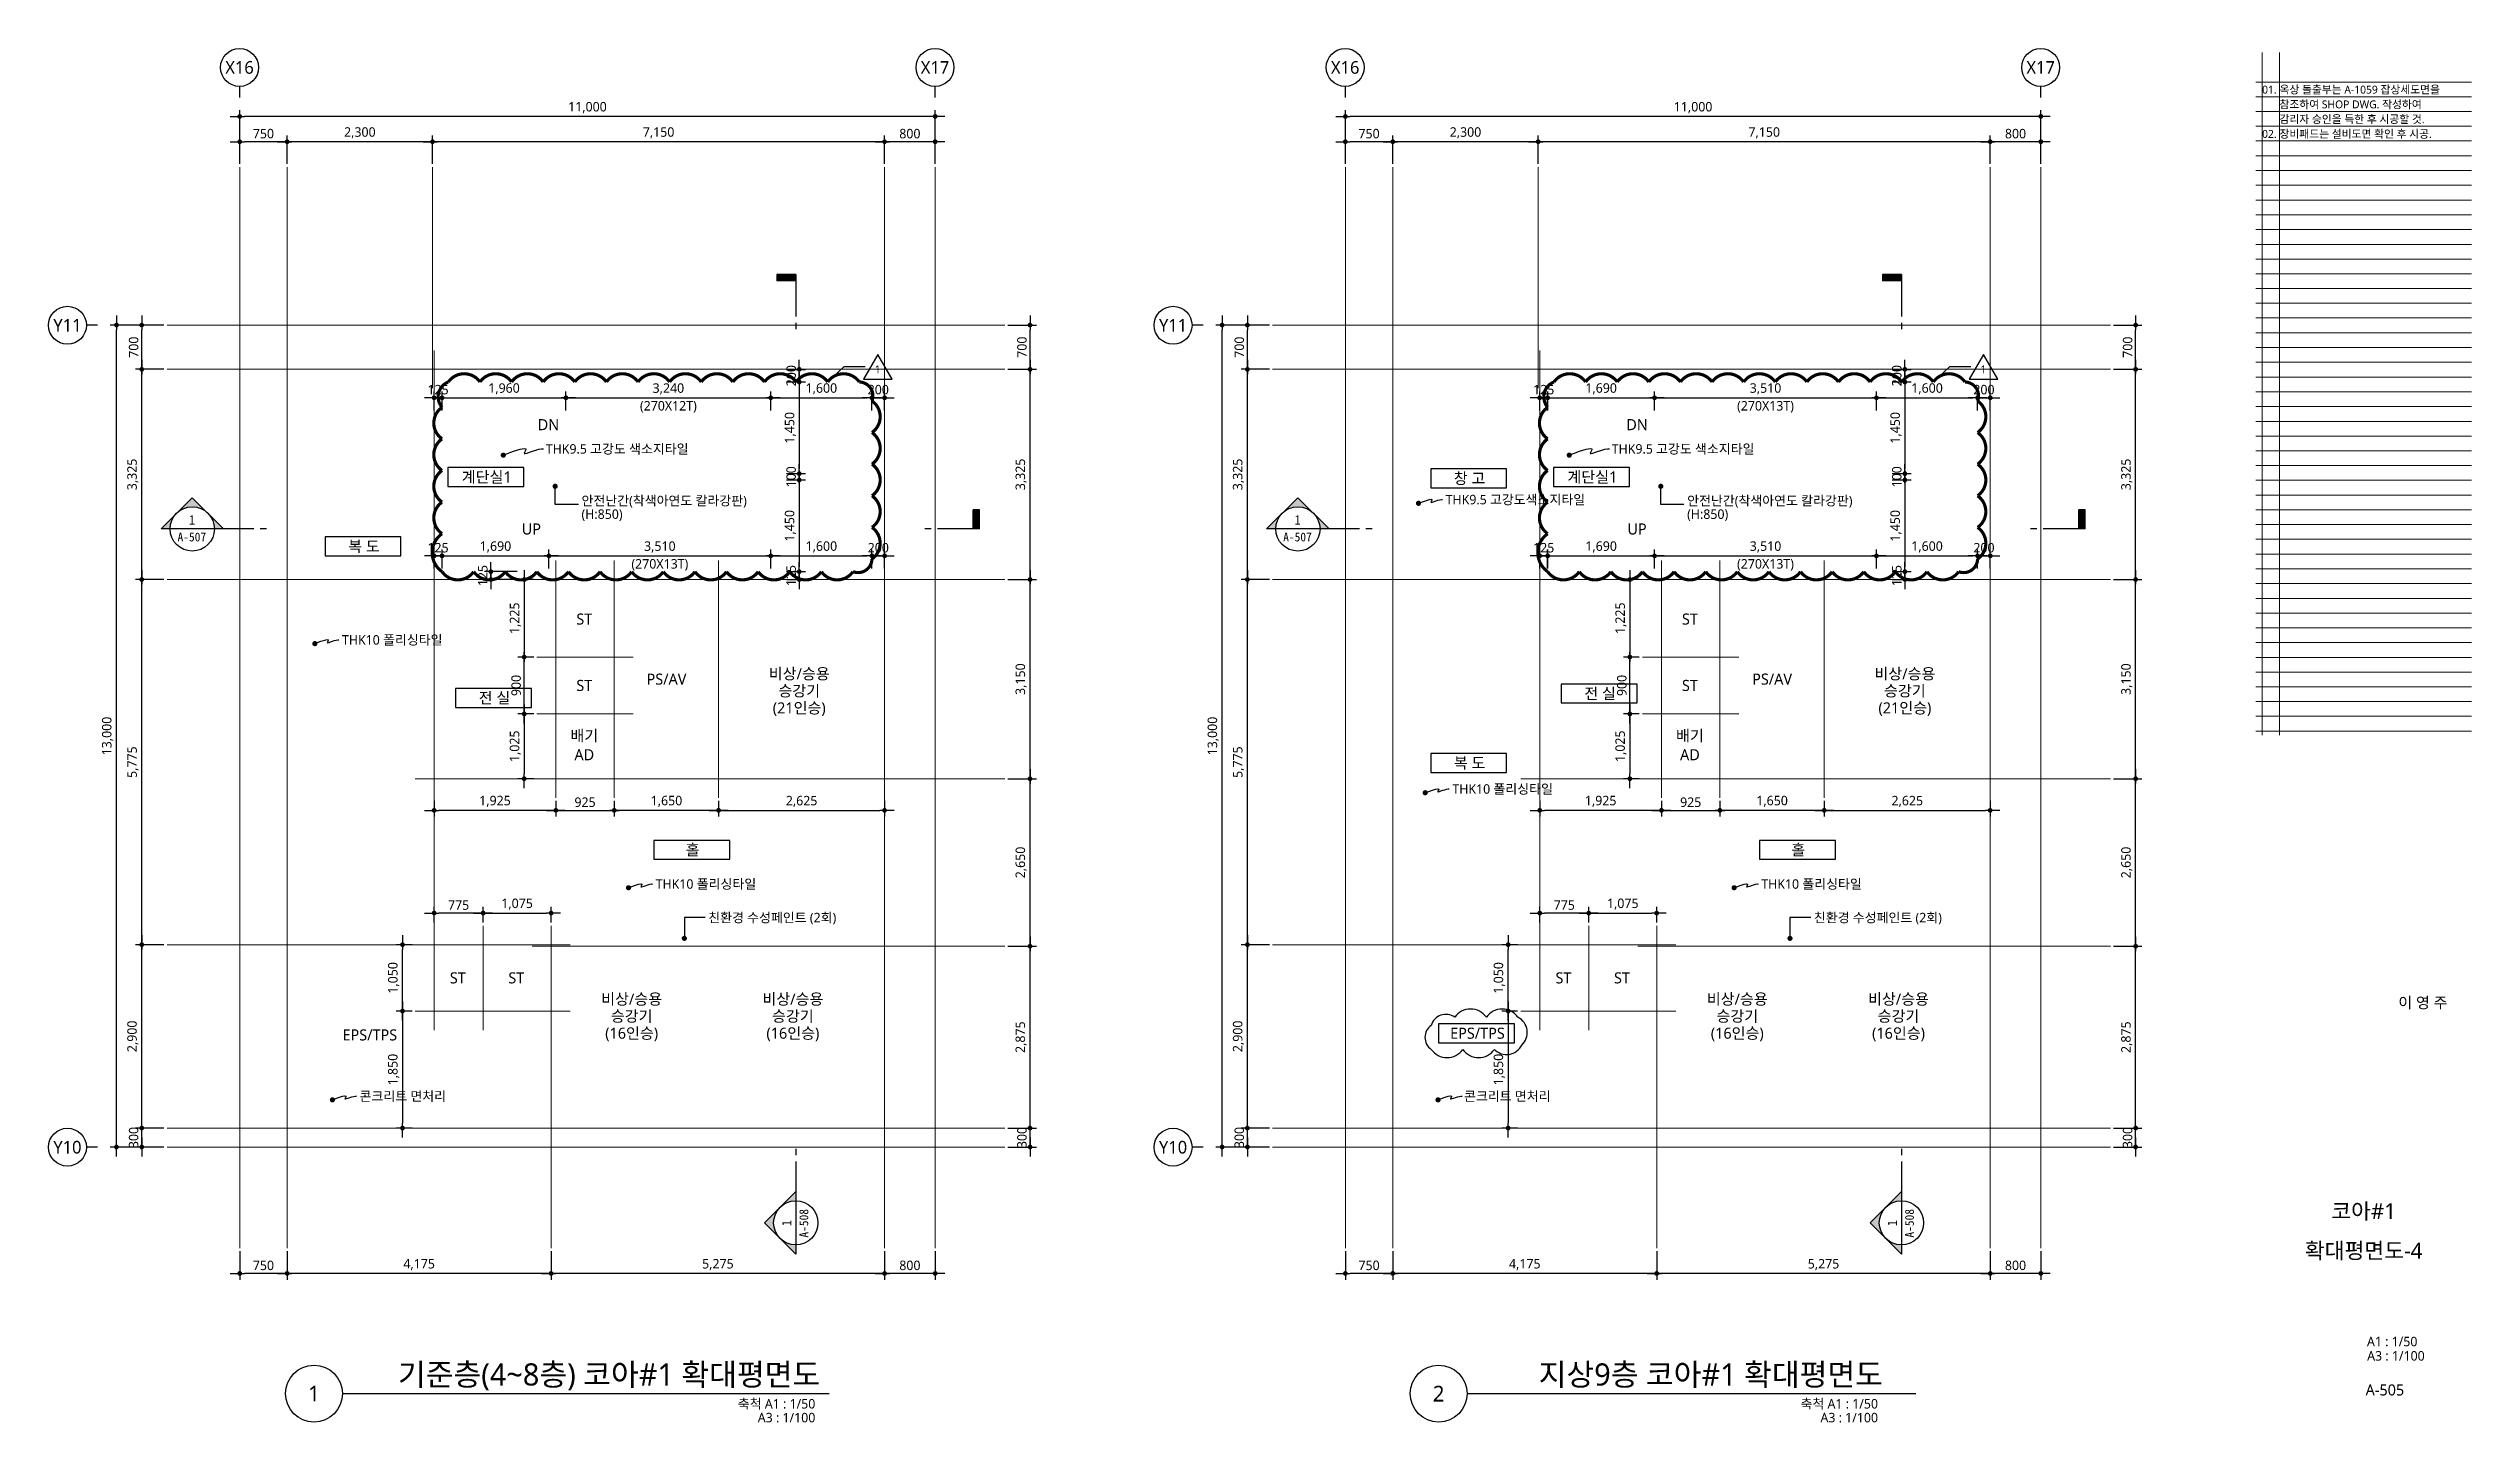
# Model space of a CAD drawing. Header units: millimetres. Extents: x 1424731 to 1631737, y 707248 to 849681.
# Drawn here: x 1551412 to 1589737, y 827948 to 849681 of the extents above; entities that cross this region are included whole.
import ezdxf
from ezdxf.enums import TextEntityAlignment as Align

# ---------------------------------------------------------------- set-up
doc = ezdxf.new("R2010")
doc.units = ezdxf.units.MM
doc.header["$MEASUREMENT"] = 0
doc.linetypes.add('CEN', pattern=[62, 60, -1, 0, -1])
doc.layers.get('0').update_dxf_attribs({"linetype": 'CONTINUOUS'})
for name, color, linetype, lineweight in [('A-AXIS-BUBL', 7, 'CONTINUOUS', 25), ('A-BORD-TEXT', 3, 'CONTINUOUS', 25), ('A-CNTL', 1, 'CEN', 15), ('A-DIMS', 7, 'CONTINUOUS', 25), ('A-MKXS-LEAD', 7, 'CONTINUOUS', 25), ('A-MKXS-MAK1', 3, 'CONTINUOUS', 25), ('A-MKXS-TEXT1', 3, 'CONTINUOUS', 25), ('A-MKXS-TEXT2', 7, 'CONTINUOUS', 25), ('A-MKXX-NAME', 3, 'CONTINUOUS', 25), ('A-MKXX-SYMB', 7, 'CONTINUOUS', 25), ('A-XXXX-SYMB', 7, 'CONTINUOUS', 25), ('A-XXXX-TXT1', 3, 'CONTINUOUS', 25), ('A-XXXX-TXT2', 3, 'CONTINUOUS', 25), ('REV-202205', 20, 'CONTINUOUS', 25)]:
    doc.layers.add(name, color=color, linetype=linetype, lineweight=lineweight)
doc.layers.add('A-XXXX-NPLT', color=144, linetype='CONTINUOUS', lineweight=15, plot=False)
doc.styles.add('HY울릉도L', font='')
doc.styles.add('돋움체', font='')
doc.styles.add('맑은 고딕', font='malgun.ttf')
doc.styles.add('맑은고딕', font='malgun.ttf')
doc.styles.get('HY울릉도L').set_extended_font_data('HYwulM')
doc.styles.get('돋움체').set_extended_font_data('DotumChe')
doc.dimstyles.new('CDIM', dxfattribs={"dimtxt": 3, "dimasz": 1.5, "dimexe": 2, "dimexo": 1, "dimgap": 1, "dimtad": 1, "dimdec": 0, "dimrnd": 0.5, "dimzin": 0, "dimdsep": 32, "dimlunit": 6, "dimtxsty": 'HY울릉도L', "dimblk1": '_CIDOT', "dimblk2": '_CIDOT', "dimsah": 1, "dimcen": 5.5, "dimclrd": 2, "dimclre": 2, "dimclrt": 7, "dimadec": 0, "dimazin": 0, "dimtfac": 1, "dimtdec": 0, "dimtix": 1, "dimtmove": 2, "dimatfit": 1, "dimldrblk": '_CIDOT', "dimfxl": 1, "dimtolj": 1, "dimtzin": 0, "dimlwd": -1, "dimarcsym": 0})

msp = doc.modelspace()

# ---------------------------------------------------------------- texts
at = {"layer": 'A-BORD-TEXT', "style": '맑은고딕'}
for s, height, p in [('이 영 주', 175, (1589356.3, 834502.3)), ('A1 : 1/50', 150, (1588881.5, 829154.6)), ('A3 : 1/100', 150, (1588996.4, 828927.9)), ('A-505', 175, (1588671.7, 828376.1))]:
    msp.add_text(s, height=height, dxfattribs=at).set_placement(p, align=Align.RIGHT)
for s, p in [('코아#1', (1588030.7, 831292.4)), ('확대평면도-4', (1588030.7, 830667.4))]:
    msp.add_text(s, height=250, dxfattribs=at).set_placement(p, align=Align.MIDDLE_CENTER)
at = {"layer": 'A-MKXS-TEXT1', "style": '맑은고딕'}
for s, p in [('THK9.5 고강도 색소지타일', (1559278, 843347.4)), ('THK9.5 고강도 색소지타일', (1576138.1, 843347.4)), ('(H:850)', (1559843, 842315.5)), ('안전난간(착색아연도 칼라강판)', (1559843, 842528.5)), ('THK9.5 고강도색소지타일', (1573510.6, 842546)), ('(H:850)', (1577330.5, 842315.5)), ('안전난간(착색아연도 칼라강판)', (1577330.5, 842528.5)), ('THK10 폴리싱타일', (1556054.8, 840326.7)), ('THK10 폴리싱타일', (1573617.7, 837968.6)), ('THK10 폴리싱타일', (1561015.9, 836465.4)), ('THK10 폴리싱타일', (1578503.4, 836465.4)), ('친환경 수성페인트 (2회)', (1561847.5, 835934.3)), ('친환경 수성페인트 (2회)', (1579335, 835934.3)), ('콘크리트 면처리', (1556332.5, 833110.4)), ('콘크리트 면처리', (1573802.2, 833110.4))]:
    msp.add_text(s, height=150, dxfattribs=at).set_placement(p, align=Align.MIDDLE_LEFT)
at = {"layer": 'A-MKXX-NAME', "style": '맑은고딕'}
for s, p in [('DN', (1559320.3, 843731.2)), ('DN', (1576537.8, 843731.2)), ('계단실1', (1558343.6, 842902.9)), ('창 고', (1573889, 842881.2)), ('계단실1', (1575831.1, 842902.9)), ('UP', (1559050.3, 842081.2)), ('UP', (1576537.8, 842081.2)), ('복 도', (1556401.5, 841806.2)), ('ST', (1559887, 840656.2)), ('ST', (1577374.5, 840656.2)), ('PS/AV', (1561187, 839706.2)), ('비상/승용', (1563287, 839791.2)), ('PS/AV', (1578674.5, 839706.2)), ('비상/승용', (1580774.5, 839791.2)), ('전 실', (1558466.5, 839409)), ('ST', (1559887, 839606.2)), ('(21인승)', (1563287, 839251.2)), ('승강기', (1563287, 839521.2)), ('전 실', (1575954, 839479)), ('ST', (1577374.5, 839606.2)), ('(21인승)', (1580774.5, 839251.2)), ('승강기', (1580774.5, 839521.2)), ('배기', (1559887, 838810.4)), ('AD', (1559887, 838510.4)), ('배기', (1577374.5, 838810.4)), ('AD', (1577374.5, 838510.4)), ('복 도', (1573889, 838381.2)), ('홀', (1561601.5, 837006.2)), ('홀', (1579089, 837006.2)), ('ST', (1557887, 834981.2)), ('ST', (1558812, 834981.2)), ('ST', (1575374.5, 834981.2)), ('ST', (1576299.5, 834981.2)), ('EPS/TPS', (1556495.2, 834078.8)), ('EPS/TPS', (1574014, 834106.2))]:
    msp.add_text(s, height=175, dxfattribs=at).set_placement(p, align=Align.MIDDLE_CENTER)
at = {"layer": 'A-XXXX-TXT1', "style": '맑은고딕'}
for s, p in [('기준층(4~8층) 코아#1 확대평면도', (1563619.1, 828428.8)), ('지상9층 코아#1 확대평면도', (1580427.5, 828428.8))]:
    msp.add_text(s, height=350, dxfattribs=at).set_placement(p, align=Align.BOTTOM_RIGHT)
for s, p in [('1', (1555612, 828406.2)), ('2', (1573399.5, 828406.2))]:
    msp.add_text(s, height=250, dxfattribs=at).set_placement(p, align=Align.MIDDLE)
for s, p in [('축척 A1 : 1/50', (1563541.2, 828320)), ('축척 A1 : 1/50', (1580349.6, 828320)), ('A3 : 1/100', (1563541.2, 828101.1)), ('A3 : 1/100', (1580349.6, 828101.1))]:
    msp.add_text(s, height=150, dxfattribs=at).set_placement(p, align=Align.TOP_RIGHT)

# ---------------------------------------------------------------- blocks, each defined once
blk = doc.blocks.new('_CIDOT')
at = {"color": 0, "linetype": 'ByBlock'}
blk.add_line((2, 0), (-1, 0), dxfattribs=at)
at = {"color": 0, "linetype": 'ByBlock', "const_width": 0.5}
blk.add_lwpolyline([(-0.25, 0, 1), (0.25, 0, 1)], format="xyb", close=True, dxfattribs=at)
blk = doc.blocks.new('*D420')
at = {"layer": 'A-DIMS', "transparency": 16777216}
for p, q in [((12500, -12625), (12500, -12550)), ((12500, -13000), (12500, -12700)), ((12500, -13075), (12500, -13150))]:
    blk.add_line(p, q, dxfattribs=at)
at = {"layer": 'A-DIMS', "lineweight": -2, "transparency": 16777216}
for p, q in [((12150, -12700), (12600, -12700)), ((12150, -13000), (12600, -13000))]:
    blk.add_line(p, q, dxfattribs=at)
at = {"layer": 'A-DIMS', "transparency": 16777216, "xscale": 75, "yscale": 75, "zscale": 75}
for p, rotation in [((12500, -12700), 270), ((12500, -13000), 90)]:
    blk.add_blockref('_CIDOT', p, dxfattribs=dict(at, rotation=rotation))
at = {"layer": 'A-DIMS', "color": 3, "transparency": 16777216, "insert": (12373, -12850), "char_height": 150, "attachment_point": 5, "rotation": 90, "style": '맑은고딕'}
blk.add_mtext('\\A1;300', dxfattribs=at)
blk = doc.blocks.new('*D421')
at = {"layer": 'A-DIMS', "lineweight": -2, "transparency": 16777216}
for p, q in [((4925, -14650), (4925, -15100)), ((10200, -14650), (10200, -15100))]:
    blk.add_line(p, q, dxfattribs=at)
at = {"layer": 'A-DIMS', "transparency": 16777216}
blk.add_line((10125, -15000), (5000, -15000), dxfattribs=at)
at = {"layer": 'A-DIMS', "transparency": 16777216, "xscale": 75, "yscale": 75, "zscale": 75, "rotation": 180}
blk.add_blockref('_CIDOT', (4925, -15000), dxfattribs=at)
at = {"layer": 'A-DIMS', "transparency": 16777216, "xscale": 75, "yscale": 75, "zscale": 75}
blk.add_blockref('_CIDOT', (10200, -15000), dxfattribs=at)
at = {"layer": 'A-DIMS', "color": 3, "transparency": 16777216, "insert": (7563, -14860), "char_height": 150, "attachment_point": 5, "style": '맑은고딕'}
blk.add_mtext('\\A1;5,275', dxfattribs=at)
blk = doc.blocks.new('*D422')
at = {"layer": 'A-DIMS', "lineweight": -2, "transparency": 16777216}
for p, q in [((10200, -14650), (10200, -15100)), ((11000, -14650), (11000, -15100))]:
    blk.add_line(p, q, dxfattribs=at)
at = {"layer": 'A-DIMS', "transparency": 16777216}
blk.add_line((10925, -15000), (10275, -15000), dxfattribs=at)
at = {"layer": 'A-DIMS', "transparency": 16777216, "xscale": 75, "yscale": 75, "zscale": 75, "rotation": 180}
blk.add_blockref('_CIDOT', (10200, -15000), dxfattribs=at)
at = {"layer": 'A-DIMS', "transparency": 16777216, "xscale": 75, "yscale": 75, "zscale": 75}
blk.add_blockref('_CIDOT', (11000, -15000), dxfattribs=at)
at = {"layer": 'A-DIMS', "color": 3, "transparency": 16777216, "insert": (10600, -14873), "char_height": 150, "attachment_point": 5, "style": '맑은고딕'}
blk.add_mtext('\\A1;800', dxfattribs=at)
blk = doc.blocks.new('*D423')
at = {"layer": 'A-DIMS', "lineweight": -2, "transparency": 16777216}
for p, q in [((750, -14650), (750, -15100)), ((4925, -14650), (4925, -15100))]:
    blk.add_line(p, q, dxfattribs=at)
at = {"layer": 'A-DIMS', "transparency": 16777216}
blk.add_line((4850, -15000), (825, -15000), dxfattribs=at)
at = {"layer": 'A-DIMS', "transparency": 16777216, "xscale": 75, "yscale": 75, "zscale": 75, "rotation": 180}
blk.add_blockref('_CIDOT', (750, -15000), dxfattribs=at)
at = {"layer": 'A-DIMS', "transparency": 16777216, "xscale": 75, "yscale": 75, "zscale": 75}
blk.add_blockref('_CIDOT', (4925, -15000), dxfattribs=at)
at = {"layer": 'A-DIMS', "color": 3, "transparency": 16777216, "insert": (2838, -14860), "char_height": 150, "attachment_point": 5, "style": '맑은고딕'}
blk.add_mtext('\\A1;4,175', dxfattribs=at)
blk = doc.blocks.new('*D424')
at = {"layer": 'A-DIMS', "lineweight": -2, "transparency": 16777216}
for p, q in [((0, -14650), (0, -15100)), ((750, -14650), (750, -15100))]:
    blk.add_line(p, q, dxfattribs=at)
at = {"layer": 'A-DIMS', "transparency": 16777216}
blk.add_line((675, -15000), (75, -15000), dxfattribs=at)
at = {"layer": 'A-DIMS', "transparency": 16777216, "xscale": 75, "yscale": 75, "zscale": 75, "rotation": 180}
blk.add_blockref('_CIDOT', (0, -15000), dxfattribs=at)
at = {"layer": 'A-DIMS', "transparency": 16777216, "xscale": 75, "yscale": 75, "zscale": 75}
blk.add_blockref('_CIDOT', (750, -15000), dxfattribs=at)
at = {"layer": 'A-DIMS', "color": 3, "transparency": 16777216, "insert": (375, -14873), "char_height": 150, "attachment_point": 5, "style": '맑은고딕'}
blk.add_mtext('\\A1;750', dxfattribs=at)
blk = doc.blocks.new('*D425')
at = {"layer": 'A-DIMS', "lineweight": -2, "transparency": 16777216}
for p, q in [((-1200, 0), (-2050, 0)), ((-1200, -13000), (-2050, -13000))]:
    blk.add_line(p, q, dxfattribs=at)
at = {"layer": 'A-DIMS', "transparency": 16777216}
blk.add_line((-1950, -12925), (-1950, -75), dxfattribs=at)
at = {"layer": 'A-DIMS', "transparency": 16777216, "xscale": 75, "yscale": 75, "zscale": 75}
for p, rotation in [((-1950, 0), 90), ((-1950, -13000), 270)]:
    blk.add_blockref('_CIDOT', p, dxfattribs=dict(at, rotation=rotation))
at = {"layer": 'A-DIMS', "color": 3, "transparency": 16777216, "insert": (-2090, -6500), "char_height": 150, "attachment_point": 5, "rotation": 90, "style": '맑은고딕'}
blk.add_mtext('\\A1;13,000', dxfattribs=at)
blk = doc.blocks.new('*D426')
at = {"layer": 'A-DIMS', "lineweight": -2, "transparency": 16777216}
for p, q in [((12150, -9825), (12600, -9825)), ((12150, -12700), (12600, -12700))]:
    blk.add_line(p, q, dxfattribs=at)
at = {"layer": 'A-DIMS', "transparency": 16777216}
blk.add_line((12500, -12625), (12500, -9900), dxfattribs=at)
at = {"layer": 'A-DIMS', "transparency": 16777216, "xscale": 75, "yscale": 75, "zscale": 75}
for p, rotation in [((12500, -9825), 90), ((12500, -12700), 270)]:
    blk.add_blockref('_CIDOT', p, dxfattribs=dict(at, rotation=rotation))
at = {"layer": 'A-DIMS', "color": 3, "transparency": 16777216, "insert": (12360, -11263), "char_height": 150, "attachment_point": 5, "rotation": 90, "style": '맑은고딕'}
blk.add_mtext('\\A1;2,875', dxfattribs=at)
blk = doc.blocks.new('*D427')
at = {"layer": 'A-DIMS', "lineweight": -2, "transparency": 16777216}
for p, q in [((12150, -7175), (12600, -7175)), ((12150, -9825), (12600, -9825))]:
    blk.add_line(p, q, dxfattribs=at)
at = {"layer": 'A-DIMS', "transparency": 16777216}
blk.add_line((12500, -9750), (12500, -7250), dxfattribs=at)
at = {"layer": 'A-DIMS', "transparency": 16777216, "xscale": 75, "yscale": 75, "zscale": 75}
for p, rotation in [((12500, -7175), 90), ((12500, -9825), 270)]:
    blk.add_blockref('_CIDOT', p, dxfattribs=dict(at, rotation=rotation))
at = {"layer": 'A-DIMS', "color": 3, "transparency": 16777216, "insert": (12360, -8500), "char_height": 150, "attachment_point": 5, "rotation": 90, "style": '맑은고딕'}
blk.add_mtext('\\A1;2,650', dxfattribs=at)
blk = doc.blocks.new('*D428')
at = {"layer": 'A-DIMS', "lineweight": -2, "transparency": 16777216}
for p, q in [((12150, -4025), (12600, -4025)), ((12150, -7175), (12600, -7175))]:
    blk.add_line(p, q, dxfattribs=at)
at = {"layer": 'A-DIMS', "transparency": 16777216}
blk.add_line((12500, -7100), (12500, -4100), dxfattribs=at)
at = {"layer": 'A-DIMS', "transparency": 16777216, "xscale": 75, "yscale": 75, "zscale": 75}
for p, rotation in [((12500, -4025), 90), ((12500, -7175), 270)]:
    blk.add_blockref('_CIDOT', p, dxfattribs=dict(at, rotation=rotation))
at = {"layer": 'A-DIMS', "color": 3, "transparency": 16777216, "insert": (12360, -5600), "char_height": 150, "attachment_point": 5, "rotation": 90, "style": '맑은고딕'}
blk.add_mtext('\\A1;3,150', dxfattribs=at)
blk = doc.blocks.new('*D429')
at = {"layer": 'A-DIMS', "lineweight": -2, "transparency": 16777216}
for p, q in [((12150, -700), (12600, -700)), ((12150, -4025), (12600, -4025))]:
    blk.add_line(p, q, dxfattribs=at)
at = {"layer": 'A-DIMS', "transparency": 16777216}
blk.add_line((12500, -3950), (12500, -775), dxfattribs=at)
at = {"layer": 'A-DIMS', "transparency": 16777216, "xscale": 75, "yscale": 75, "zscale": 75}
for p, rotation in [((12500, -700), 90), ((12500, -4025), 270)]:
    blk.add_blockref('_CIDOT', p, dxfattribs=dict(at, rotation=rotation))
at = {"layer": 'A-DIMS', "color": 3, "transparency": 16777216, "insert": (12360, -2362), "char_height": 150, "attachment_point": 5, "rotation": 90, "style": '맑은고딕'}
blk.add_mtext('\\A1;3,325', dxfattribs=at)
blk = doc.blocks.new('*D430')
at = {"layer": 'A-DIMS', "lineweight": -2, "transparency": 16777216}
for p, q in [((12150, 0), (12600, 0)), ((12150, -700), (12600, -700))]:
    blk.add_line(p, q, dxfattribs=at)
at = {"layer": 'A-DIMS', "transparency": 16777216}
blk.add_line((12500, -625), (12500, -75), dxfattribs=at)
at = {"layer": 'A-DIMS', "transparency": 16777216, "xscale": 75, "yscale": 75, "zscale": 75}
for p, rotation in [((12500, 0), 90), ((12500, -700), 270)]:
    blk.add_blockref('_CIDOT', p, dxfattribs=dict(at, rotation=rotation))
at = {"layer": 'A-DIMS', "color": 3, "transparency": 16777216, "insert": (12373, -350), "char_height": 150, "attachment_point": 5, "rotation": 90, "style": '맑은고딕'}
blk.add_mtext('\\A1;700', dxfattribs=at)
blk = doc.blocks.new('*D431')
at = {"layer": 'A-DIMS', "transparency": 16777216}
for p, q in [((-1550, -12625), (-1550, -12550)), ((-1550, -13000), (-1550, -12700)), ((-1550, -13075), (-1550, -13150))]:
    blk.add_line(p, q, dxfattribs=at)
at = {"layer": 'A-DIMS', "lineweight": -2, "transparency": 16777216}
for p, q in [((-1200, -12700), (-1650, -12700)), ((-1200, -13000), (-1650, -13000))]:
    blk.add_line(p, q, dxfattribs=at)
at = {"layer": 'A-DIMS', "transparency": 16777216, "xscale": 75, "yscale": 75, "zscale": 75}
for p, rotation in [((-1550, -12700), 270), ((-1550, -13000), 90)]:
    blk.add_blockref('_CIDOT', p, dxfattribs=dict(at, rotation=rotation))
at = {"layer": 'A-DIMS', "color": 3, "transparency": 16777216, "insert": (-1677, -12850), "char_height": 150, "attachment_point": 5, "rotation": 90, "style": '맑은고딕'}
blk.add_mtext('\\A1;300', dxfattribs=at)
blk = doc.blocks.new('*D432')
at = {"layer": 'A-DIMS', "lineweight": -2, "transparency": 16777216}
for p, q in [((-1200, -9800), (-1650, -9800)), ((-1200, -12700), (-1650, -12700))]:
    blk.add_line(p, q, dxfattribs=at)
at = {"layer": 'A-DIMS', "transparency": 16777216}
blk.add_line((-1550, -12625), (-1550, -9875), dxfattribs=at)
at = {"layer": 'A-DIMS', "transparency": 16777216, "xscale": 75, "yscale": 75, "zscale": 75}
for p, rotation in [((-1550, -9800), 90), ((-1550, -12700), 270)]:
    blk.add_blockref('_CIDOT', p, dxfattribs=dict(at, rotation=rotation))
at = {"layer": 'A-DIMS', "color": 3, "transparency": 16777216, "insert": (-1690, -11250), "char_height": 150, "attachment_point": 5, "rotation": 90, "style": '맑은고딕'}
blk.add_mtext('\\A1;2,900', dxfattribs=at)
blk = doc.blocks.new('*D433')
at = {"layer": 'A-DIMS', "lineweight": -2, "transparency": 16777216}
for p, q in [((-1200, -4025), (-1650, -4025)), ((-1200, -9800), (-1650, -9800))]:
    blk.add_line(p, q, dxfattribs=at)
at = {"layer": 'A-DIMS', "transparency": 16777216}
blk.add_line((-1550, -9725), (-1550, -4100), dxfattribs=at)
at = {"layer": 'A-DIMS', "transparency": 16777216, "xscale": 75, "yscale": 75, "zscale": 75}
for p, rotation in [((-1550, -4025), 90), ((-1550, -9800), 270)]:
    blk.add_blockref('_CIDOT', p, dxfattribs=dict(at, rotation=rotation))
at = {"layer": 'A-DIMS', "color": 3, "transparency": 16777216, "insert": (-1689, -6913), "char_height": 150, "attachment_point": 5, "rotation": 90, "style": '맑은고딕'}
blk.add_mtext('\\A1;5,775', dxfattribs=at)
blk = doc.blocks.new('*D434')
at = {"layer": 'A-DIMS', "lineweight": -2, "transparency": 16777216}
for p, q in [((-1200, 0), (-1650, 0)), ((-1200, -700), (-1650, -700))]:
    blk.add_line(p, q, dxfattribs=at)
at = {"layer": 'A-DIMS', "transparency": 16777216}
blk.add_line((-1550, -625), (-1550, -75), dxfattribs=at)
at = {"layer": 'A-DIMS', "transparency": 16777216, "xscale": 75, "yscale": 75, "zscale": 75}
for p, rotation in [((-1550, 0), 90), ((-1550, -700), 270)]:
    blk.add_blockref('_CIDOT', p, dxfattribs=dict(at, rotation=rotation))
at = {"layer": 'A-DIMS', "color": 3, "transparency": 16777216, "insert": (-1677, -350), "char_height": 150, "attachment_point": 5, "rotation": 90, "style": '맑은고딕'}
blk.add_mtext('\\A1;700', dxfattribs=at)
blk = doc.blocks.new('*D414')
at = {"layer": 'A-DIMS', "lineweight": -2, "transparency": 16777216}
for p, q in [((3050, 2550), (3050, 3000)), ((10200, 2550), (10200, 3000))]:
    blk.add_line(p, q, dxfattribs=at)
at = {"layer": 'A-DIMS', "transparency": 16777216}
blk.add_line((10125, 2900), (3125, 2900), dxfattribs=at)
at = {"layer": 'A-DIMS', "transparency": 16777216, "xscale": 75, "yscale": 75, "zscale": 75, "rotation": 180}
blk.add_blockref('_CIDOT', (3050, 2900), dxfattribs=at)
at = {"layer": 'A-DIMS', "transparency": 16777216, "xscale": 75, "yscale": 75, "zscale": 75}
blk.add_blockref('_CIDOT', (10200, 2900), dxfattribs=at)
at = {"layer": 'A-DIMS', "color": 3, "transparency": 16777216, "insert": (6625, 3040), "char_height": 150, "attachment_point": 5, "style": '맑은고딕'}
blk.add_mtext('\\A1;7,150', dxfattribs=at)
blk = doc.blocks.new('*D415')
at = {"layer": 'A-DIMS', "lineweight": -2, "transparency": 16777216}
for p, q in [((0, 2550), (0, 3400)), ((11000, 2550), (11000, 3400))]:
    blk.add_line(p, q, dxfattribs=at)
at = {"layer": 'A-DIMS', "transparency": 16777216}
blk.add_line((10925, 3300), (75, 3300), dxfattribs=at)
at = {"layer": 'A-DIMS', "transparency": 16777216, "xscale": 75, "yscale": 75, "zscale": 75, "rotation": 180}
blk.add_blockref('_CIDOT', (0, 3300), dxfattribs=at)
at = {"layer": 'A-DIMS', "transparency": 16777216, "xscale": 75, "yscale": 75, "zscale": 75}
blk.add_blockref('_CIDOT', (11000, 3300), dxfattribs=at)
at = {"layer": 'A-DIMS', "color": 3, "transparency": 16777216, "insert": (5500, 3440), "char_height": 150, "attachment_point": 5, "style": '맑은고딕'}
blk.add_mtext('\\A1;11,000', dxfattribs=at)
blk = doc.blocks.new('*D416')
at = {"layer": 'A-DIMS', "lineweight": -2, "transparency": 16777216}
for p, q in [((10200, 2550), (10200, 3000)), ((11000, 2550), (11000, 3000))]:
    blk.add_line(p, q, dxfattribs=at)
at = {"layer": 'A-DIMS', "transparency": 16777216}
blk.add_line((10925, 2900), (10275, 2900), dxfattribs=at)
at = {"layer": 'A-DIMS', "transparency": 16777216, "xscale": 75, "yscale": 75, "zscale": 75, "rotation": 180}
blk.add_blockref('_CIDOT', (10200, 2900), dxfattribs=at)
at = {"layer": 'A-DIMS', "transparency": 16777216, "xscale": 75, "yscale": 75, "zscale": 75}
blk.add_blockref('_CIDOT', (11000, 2900), dxfattribs=at)
at = {"layer": 'A-DIMS', "color": 3, "transparency": 16777216, "insert": (10600, 3027), "char_height": 150, "attachment_point": 5, "style": '맑은고딕'}
blk.add_mtext('\\A1;800', dxfattribs=at)
blk = doc.blocks.new('*D417')
at = {"layer": 'A-DIMS', "lineweight": -2, "transparency": 16777216}
for p, q in [((750, 2550), (750, 3000)), ((3050, 2550), (3050, 3000))]:
    blk.add_line(p, q, dxfattribs=at)
at = {"layer": 'A-DIMS', "transparency": 16777216}
blk.add_line((2975, 2900), (825, 2900), dxfattribs=at)
at = {"layer": 'A-DIMS', "transparency": 16777216, "xscale": 75, "yscale": 75, "zscale": 75, "rotation": 180}
blk.add_blockref('_CIDOT', (750, 2900), dxfattribs=at)
at = {"layer": 'A-DIMS', "transparency": 16777216, "xscale": 75, "yscale": 75, "zscale": 75}
blk.add_blockref('_CIDOT', (3050, 2900), dxfattribs=at)
at = {"layer": 'A-DIMS', "color": 3, "transparency": 16777216, "insert": (1900, 3040), "char_height": 150, "attachment_point": 5, "style": '맑은고딕'}
blk.add_mtext('\\A1;2,300', dxfattribs=at)
blk = doc.blocks.new('*D418')
at = {"layer": 'A-DIMS', "lineweight": -2, "transparency": 16777216}
for p, q in [((0, 2550), (0, 3000)), ((750, 2550), (750, 3000))]:
    blk.add_line(p, q, dxfattribs=at)
at = {"layer": 'A-DIMS', "transparency": 16777216}
blk.add_line((675, 2900), (75, 2900), dxfattribs=at)
at = {"layer": 'A-DIMS', "transparency": 16777216, "xscale": 75, "yscale": 75, "zscale": 75, "rotation": 180}
blk.add_blockref('_CIDOT', (0, 2900), dxfattribs=at)
at = {"layer": 'A-DIMS', "transparency": 16777216, "xscale": 75, "yscale": 75, "zscale": 75}
blk.add_blockref('_CIDOT', (750, 2900), dxfattribs=at)
at = {"layer": 'A-DIMS', "color": 3, "transparency": 16777216, "insert": (375, 3027), "char_height": 150, "attachment_point": 5, "style": '맑은고딕'}
blk.add_mtext('\\A1;750', dxfattribs=at)
blk = doc.blocks.new('*D419')
at = {"layer": 'A-DIMS', "lineweight": -2, "transparency": 16777216}
for p, q in [((-1200, -700), (-1650, -700)), ((-1200, -4025), (-1650, -4025))]:
    blk.add_line(p, q, dxfattribs=at)
at = {"layer": 'A-DIMS', "transparency": 16777216}
blk.add_line((-1550, -3950), (-1550, -775), dxfattribs=at)
at = {"layer": 'A-DIMS', "transparency": 16777216, "xscale": 75, "yscale": 75, "zscale": 75}
for p, rotation in [((-1550, -700), 90), ((-1550, -4025), 270)]:
    blk.add_blockref('_CIDOT', p, dxfattribs=dict(at, rotation=rotation))
at = {"layer": 'A-DIMS', "color": 3, "transparency": 16777216, "insert": (-1690, -2362), "char_height": 150, "attachment_point": 5, "rotation": 90, "style": '맑은고딕'}
blk.add_mtext('\\A1;3,325', dxfattribs=at)
blk = doc.blocks.new('CORE 1- 단면')
at = {"layer": 'A-MKXS-MAK1'}
for points in [[(9245, 15395), (9245, 15495), (9545, 15495), (9545, 15395)], [(12350, 11770), (12450, 11770), (12450, 11470), (12350, 11470)]]:
    blk.add_hatch(color=256, dxfattribs=at).paths.add_polyline_path(points)
h = blk.add_hatch(color=256, dxfattribs=at)
h.paths.add_polyline_path([(0, 11965), (247, 11717, 0.414214), (-247, 11717)])
h.paths.add_polyline_path([(247, 11717), (495, 11470), (350, 11470, 0.198912)])
h.paths.add_polyline_path([(-247, 11717, 0.198912), (-350, 11470), (-495, 11470)])
h = blk.add_hatch(color=256, dxfattribs=at)
h.paths.add_polyline_path([(9050, 495), (9297, 742, 0.414214), (9297, 247)])
h.paths.add_polyline_path([(9297, 742), (9545, 990), (9545, 845, 0.198912)])
h.paths.add_polyline_path([(9297, 247, 0.198912), (9545, 145), (9545, 0)])
for p, q in [((9245, 15495), (9245, 15395)), ((9545, 15495), (9245, 15495)), ((9545, 15395), (9245, 15395)), ((9545, 15495), (9545, 14832)), ((9545, 14732), (9545, 14632)), ((-495, 11470), (0, 11965)), ((495, 11470), (0, 11965)), ((12450, 11770), (12350, 11770)), ((12350, 11470), (12350, 11770)), ((12450, 11470), (12450, 11770)), ((973, 11470), (-495, 11470)), ((1173, 11470), (1073, 11470)), ((11687, 11470), (11587, 11470)), ((12450, 11470), (11787, 11470)), ((9545, 1668), (9545, 1568)), ((9545, 1468), (9545, 0)), ((9545, 990), (9050, 495)), ((9545, 0), (9050, 495))]:
    blk.add_line(p, q, dxfattribs=at)
for centre in [(0, 11470), (9545, 495)]:
    blk.add_circle(centre, 350, dxfattribs=at)
at = {"layer": 'A-MKXS-TEXT2', "style": '돋움체'}
for s, height, p in [('1', 150, (-4, 11614)), ('A-507', 140, (-7, 11342))]:
    blk.add_text(s, height=height, dxfattribs=at).set_placement(p, align=Align.MIDDLE)
for s, height, p in [('1', 150, (9401, 491)), ('A-508', 140, (9673, 488))]:
    blk.add_text(s, height=height, rotation=90, dxfattribs=at).set_placement(p, align=Align.MIDDLE)
blk = doc.blocks.new('*D342')
at = {"layer": 'A-DIMS', "lineweight": -2, "transparency": 16777216}
for p, q in [((1558827, 841406), (1558310, 841406)), ((1558827, 841281), (1558310, 841281))]:
    blk.add_line(p, q, dxfattribs=at)
at = {"layer": 'A-DIMS', "transparency": 16777216}
for p, q in [((1558410, 841481), (1558410, 841556)), ((1558410, 841281), (1558410, 841406)), ((1558410, 841206), (1558410, 841131))]:
    blk.add_line(p, q, dxfattribs=at)
at = {"layer": 'A-DIMS', "transparency": 16777216, "xscale": 75, "yscale": 75, "zscale": 75}
for p, rotation in [((1558410, 841406), 270), ((1558410, 841281), 90)]:
    blk.add_blockref('_CIDOT', p, dxfattribs=dict(at, rotation=rotation))
at = {"layer": 'A-DIMS', "color": 3, "transparency": 16777216, "insert": (1558282, 841344), "char_height": 150, "attachment_point": 5, "rotation": 90, "style": '맑은고딕'}
blk.add_mtext('\\A1;125', dxfattribs=at)
blk = doc.blocks.new('비상승용승강기16인승')
at = {"layer": 'A-MKXX-NAME', "style": '맑은고딕'}
for s, p in [('비상/승용', (0, 270)), ('승강기', (0, 0)), ('(16인승)', (0, -270))]:
    blk.add_text(s, height=175, dxfattribs=at).set_placement(p, align=Align.MIDDLE_CENTER)
blk = doc.blocks.new('*D441')
at = {"layer": 'A-DIMS', "lineweight": -2, "transparency": 16777216}
for p, q in [((1576924, 837781), (1576924, 837531)), ((1577849, 837781), (1577849, 837531))]:
    blk.add_line(p, q, dxfattribs=at)
at = {"layer": 'A-DIMS', "transparency": 16777216}
blk.add_line((1576999, 837631), (1577774, 837631), dxfattribs=at)
at = {"layer": 'A-DIMS', "transparency": 16777216, "xscale": 75, "yscale": 75, "zscale": 75, "rotation": 180}
blk.add_blockref('_CIDOT', (1576924, 837631), dxfattribs=at)
at = {"layer": 'A-DIMS', "transparency": 16777216, "xscale": 75, "yscale": 75, "zscale": 75}
blk.add_blockref('_CIDOT', (1577849, 837631), dxfattribs=at)
at = {"layer": 'A-DIMS', "color": 3, "transparency": 16777216, "insert": (1577387, 837759), "char_height": 150, "attachment_point": 5, "style": '맑은고딕'}
blk.add_mtext('\\A1;925', dxfattribs=at)
blk = doc.blocks.new('*D442')
at = {"layer": 'A-DIMS', "lineweight": -2, "transparency": 16777216}
for p, q in [((1574999, 837781), (1574999, 837531)), ((1576924, 837781), (1576924, 837531))]:
    blk.add_line(p, q, dxfattribs=at)
at = {"layer": 'A-DIMS', "transparency": 16777216}
blk.add_line((1576849, 837631), (1575074, 837631), dxfattribs=at)
at = {"layer": 'A-DIMS', "transparency": 16777216, "xscale": 75, "yscale": 75, "zscale": 75, "rotation": 180}
blk.add_blockref('_CIDOT', (1574999, 837631), dxfattribs=at)
at = {"layer": 'A-DIMS', "transparency": 16777216, "xscale": 75, "yscale": 75, "zscale": 75}
blk.add_blockref('_CIDOT', (1576924, 837631), dxfattribs=at)
at = {"layer": 'A-DIMS', "color": 3, "transparency": 16777216, "insert": (1575962, 837772), "char_height": 150, "attachment_point": 5, "style": '맑은고딕'}
blk.add_mtext('\\A1;1,925', dxfattribs=at)
blk = doc.blocks.new('*D443')
at = {"layer": 'A-DIMS', "lineweight": -2, "transparency": 16777216}
for p, q in [((1577849, 837781), (1577849, 837531)), ((1579499, 837781), (1579499, 837531))]:
    blk.add_line(p, q, dxfattribs=at)
at = {"layer": 'A-DIMS', "transparency": 16777216}
blk.add_line((1579424, 837631), (1577924, 837631), dxfattribs=at)
at = {"layer": 'A-DIMS', "transparency": 16777216, "xscale": 75, "yscale": 75, "zscale": 75, "rotation": 180}
blk.add_blockref('_CIDOT', (1577849, 837631), dxfattribs=at)
at = {"layer": 'A-DIMS', "transparency": 16777216, "xscale": 75, "yscale": 75, "zscale": 75}
blk.add_blockref('_CIDOT', (1579499, 837631), dxfattribs=at)
at = {"layer": 'A-DIMS', "color": 3, "transparency": 16777216, "insert": (1578674, 837772), "char_height": 150, "attachment_point": 5, "style": '맑은고딕'}
blk.add_mtext('\\A1;1,650', dxfattribs=at)
blk = doc.blocks.new('*D444')
at = {"layer": 'A-DIMS', "lineweight": -2, "transparency": 16777216}
for p, q in [((1579499, 837781), (1579499, 837531)), ((1582124, 837781), (1582124, 837531))]:
    blk.add_line(p, q, dxfattribs=at)
at = {"layer": 'A-DIMS', "transparency": 16777216}
blk.add_line((1579574, 837631), (1582049, 837631), dxfattribs=at)
at = {"layer": 'A-DIMS', "transparency": 16777216, "xscale": 75, "yscale": 75, "zscale": 75, "rotation": 180}
blk.add_blockref('_CIDOT', (1579499, 837631), dxfattribs=at)
at = {"layer": 'A-DIMS', "transparency": 16777216, "xscale": 75, "yscale": 75, "zscale": 75}
blk.add_blockref('_CIDOT', (1582124, 837631), dxfattribs=at)
at = {"layer": 'A-DIMS', "color": 3, "transparency": 16777216, "insert": (1580812, 837771), "char_height": 150, "attachment_point": 5, "style": '맑은고딕'}
blk.add_mtext('\\A1;2,625', dxfattribs=at)
blk = doc.blocks.new('*D447')
at = {"layer": 'A-DIMS', "lineweight": -2, "transparency": 16777216}
for p, q in [((1574999, 835856), (1574999, 836106)), ((1575774, 835856), (1575774, 836106))]:
    blk.add_line(p, q, dxfattribs=at)
at = {"layer": 'A-DIMS', "transparency": 16777216}
blk.add_line((1575699, 836006), (1575074, 836006), dxfattribs=at)
at = {"layer": 'A-DIMS', "transparency": 16777216, "xscale": 75, "yscale": 75, "zscale": 75, "rotation": 180}
blk.add_blockref('_CIDOT', (1574999, 836006), dxfattribs=at)
at = {"layer": 'A-DIMS', "transparency": 16777216, "xscale": 75, "yscale": 75, "zscale": 75}
blk.add_blockref('_CIDOT', (1575774, 836006), dxfattribs=at)
at = {"layer": 'A-DIMS', "color": 3, "transparency": 16777216, "insert": (1575387, 836132), "char_height": 150, "attachment_point": 5, "style": '맑은고딕'}
blk.add_mtext('\\A1;775', dxfattribs=at)
blk = doc.blocks.new('*D448')
at = {"layer": 'A-DIMS', "lineweight": -2, "transparency": 16777216}
for p, q in [((1575774, 835856), (1575774, 836106)), ((1576849, 835856), (1576849, 836106))]:
    blk.add_line(p, q, dxfattribs=at)
at = {"layer": 'A-DIMS', "transparency": 16777216}
blk.add_line((1575849, 836006), (1576774, 836006), dxfattribs=at)
at = {"layer": 'A-DIMS', "transparency": 16777216, "xscale": 75, "yscale": 75, "zscale": 75, "rotation": 180}
blk.add_blockref('_CIDOT', (1575774, 836006), dxfattribs=at)
at = {"layer": 'A-DIMS', "transparency": 16777216, "xscale": 75, "yscale": 75, "zscale": 75}
blk.add_blockref('_CIDOT', (1576849, 836006), dxfattribs=at)
at = {"layer": 'A-DIMS', "color": 3, "transparency": 16777216, "insert": (1576312, 836147), "char_height": 150, "attachment_point": 5, "style": '맑은고딕'}
blk.add_mtext('\\A1;1,075', dxfattribs=at)
blk = doc.blocks.new('*D445')
at = {"layer": 'A-DIMS', "lineweight": -2, "transparency": 16777216}
for p, q in [((1574649, 834456), (1574399, 834456)), ((1574649, 832606), (1574399, 832606))]:
    blk.add_line(p, q, dxfattribs=at)
at = {"layer": 'A-DIMS', "transparency": 16777216}
blk.add_line((1574499, 834381), (1574499, 832681), dxfattribs=at)
at = {"layer": 'A-DIMS', "transparency": 16777216, "xscale": 75, "yscale": 75, "zscale": 75}
for p, rotation in [((1574499, 834456), 90), ((1574499, 832606), 270)]:
    blk.add_blockref('_CIDOT', p, dxfattribs=dict(at, rotation=rotation))
at = {"layer": 'A-DIMS', "color": 3, "transparency": 16777216, "insert": (1574359, 833531), "char_height": 150, "attachment_point": 5, "rotation": 90, "style": '맑은고딕'}
blk.add_mtext('\\A1;1,850', dxfattribs=at)
blk = doc.blocks.new('*D446')
at = {"layer": 'A-DIMS', "lineweight": -2, "transparency": 16777216}
for p, q in [((1574649, 835506), (1574399, 835506)), ((1574649, 834456), (1574399, 834456))]:
    blk.add_line(p, q, dxfattribs=at)
at = {"layer": 'A-DIMS', "transparency": 16777216}
blk.add_line((1574499, 834531), (1574499, 835431), dxfattribs=at)
at = {"layer": 'A-DIMS', "transparency": 16777216, "xscale": 75, "yscale": 75, "zscale": 75}
for p, rotation in [((1574499, 835506), 90), ((1574499, 834456), 270)]:
    blk.add_blockref('_CIDOT', p, dxfattribs=dict(at, rotation=rotation))
at = {"layer": 'A-DIMS', "color": 3, "transparency": 16777216, "insert": (1574359, 834981), "char_height": 150, "attachment_point": 5, "rotation": 90, "style": '맑은고딕'}
blk.add_mtext('\\A1;1,050', dxfattribs=at)
blk = doc.blocks.new('*D449')
at = {"layer": 'A-DIMS', "lineweight": -2, "transparency": 16777216}
for p, q in [((1559437, 837781), (1559437, 837531)), ((1560362, 837781), (1560362, 837531))]:
    blk.add_line(p, q, dxfattribs=at)
at = {"layer": 'A-DIMS', "transparency": 16777216}
blk.add_line((1559512, 837631), (1560287, 837631), dxfattribs=at)
at = {"layer": 'A-DIMS', "transparency": 16777216, "xscale": 75, "yscale": 75, "zscale": 75, "rotation": 180}
blk.add_blockref('_CIDOT', (1559437, 837631), dxfattribs=at)
at = {"layer": 'A-DIMS', "transparency": 16777216, "xscale": 75, "yscale": 75, "zscale": 75}
blk.add_blockref('_CIDOT', (1560362, 837631), dxfattribs=at)
at = {"layer": 'A-DIMS', "color": 3, "transparency": 16777216, "insert": (1559899, 837759), "char_height": 150, "attachment_point": 5, "style": '맑은고딕'}
blk.add_mtext('\\A1;925', dxfattribs=at)
blk = doc.blocks.new('*D450')
at = {"layer": 'A-DIMS', "lineweight": -2, "transparency": 16777216}
for p, q in [((1557512, 837781), (1557512, 837531)), ((1559437, 837781), (1559437, 837531))]:
    blk.add_line(p, q, dxfattribs=at)
at = {"layer": 'A-DIMS', "transparency": 16777216}
blk.add_line((1559362, 837631), (1557587, 837631), dxfattribs=at)
at = {"layer": 'A-DIMS', "transparency": 16777216, "xscale": 75, "yscale": 75, "zscale": 75, "rotation": 180}
blk.add_blockref('_CIDOT', (1557512, 837631), dxfattribs=at)
at = {"layer": 'A-DIMS', "transparency": 16777216, "xscale": 75, "yscale": 75, "zscale": 75}
blk.add_blockref('_CIDOT', (1559437, 837631), dxfattribs=at)
at = {"layer": 'A-DIMS', "color": 3, "transparency": 16777216, "insert": (1558474, 837772), "char_height": 150, "attachment_point": 5, "style": '맑은고딕'}
blk.add_mtext('\\A1;1,925', dxfattribs=at)
blk = doc.blocks.new('*D451')
at = {"layer": 'A-DIMS', "lineweight": -2, "transparency": 16777216}
for p, q in [((1560362, 837781), (1560362, 837531)), ((1562012, 837781), (1562012, 837531))]:
    blk.add_line(p, q, dxfattribs=at)
at = {"layer": 'A-DIMS', "transparency": 16777216}
blk.add_line((1561937, 837631), (1560437, 837631), dxfattribs=at)
at = {"layer": 'A-DIMS', "transparency": 16777216, "xscale": 75, "yscale": 75, "zscale": 75, "rotation": 180}
blk.add_blockref('_CIDOT', (1560362, 837631), dxfattribs=at)
at = {"layer": 'A-DIMS', "transparency": 16777216, "xscale": 75, "yscale": 75, "zscale": 75}
blk.add_blockref('_CIDOT', (1562012, 837631), dxfattribs=at)
at = {"layer": 'A-DIMS', "color": 3, "transparency": 16777216, "insert": (1561187, 837772), "char_height": 150, "attachment_point": 5, "style": '맑은고딕'}
blk.add_mtext('\\A1;1,650', dxfattribs=at)
blk = doc.blocks.new('*D452')
at = {"layer": 'A-DIMS', "lineweight": -2, "transparency": 16777216}
for p, q in [((1562012, 837781), (1562012, 837531)), ((1564637, 837781), (1564637, 837531))]:
    blk.add_line(p, q, dxfattribs=at)
at = {"layer": 'A-DIMS', "transparency": 16777216}
blk.add_line((1562087, 837631), (1564562, 837631), dxfattribs=at)
at = {"layer": 'A-DIMS', "transparency": 16777216, "xscale": 75, "yscale": 75, "zscale": 75, "rotation": 180}
blk.add_blockref('_CIDOT', (1562012, 837631), dxfattribs=at)
at = {"layer": 'A-DIMS', "transparency": 16777216, "xscale": 75, "yscale": 75, "zscale": 75}
blk.add_blockref('_CIDOT', (1564637, 837631), dxfattribs=at)
at = {"layer": 'A-DIMS', "color": 3, "transparency": 16777216, "insert": (1563324, 837771), "char_height": 150, "attachment_point": 5, "style": '맑은고딕'}
blk.add_mtext('\\A1;2,625', dxfattribs=at)
blk = doc.blocks.new('*D453')
at = {"layer": 'A-DIMS', "lineweight": -2, "transparency": 16777216}
for p, q in [((1557512, 835856), (1557512, 836106)), ((1558287, 835856), (1558287, 836106))]:
    blk.add_line(p, q, dxfattribs=at)
at = {"layer": 'A-DIMS', "transparency": 16777216}
blk.add_line((1558212, 836006), (1557587, 836006), dxfattribs=at)
at = {"layer": 'A-DIMS', "transparency": 16777216, "xscale": 75, "yscale": 75, "zscale": 75, "rotation": 180}
blk.add_blockref('_CIDOT', (1557512, 836006), dxfattribs=at)
at = {"layer": 'A-DIMS', "transparency": 16777216, "xscale": 75, "yscale": 75, "zscale": 75}
blk.add_blockref('_CIDOT', (1558287, 836006), dxfattribs=at)
at = {"layer": 'A-DIMS', "color": 3, "transparency": 16777216, "insert": (1557899, 836132), "char_height": 150, "attachment_point": 5, "style": '맑은고딕'}
blk.add_mtext('\\A1;775', dxfattribs=at)
blk = doc.blocks.new('*D454')
at = {"layer": 'A-DIMS', "lineweight": -2, "transparency": 16777216}
for p, q in [((1558287, 835856), (1558287, 836106)), ((1559362, 835856), (1559362, 836106))]:
    blk.add_line(p, q, dxfattribs=at)
at = {"layer": 'A-DIMS', "transparency": 16777216}
blk.add_line((1558362, 836006), (1559287, 836006), dxfattribs=at)
at = {"layer": 'A-DIMS', "transparency": 16777216, "xscale": 75, "yscale": 75, "zscale": 75, "rotation": 180}
blk.add_blockref('_CIDOT', (1558287, 836006), dxfattribs=at)
at = {"layer": 'A-DIMS', "transparency": 16777216, "xscale": 75, "yscale": 75, "zscale": 75}
blk.add_blockref('_CIDOT', (1559362, 836006), dxfattribs=at)
at = {"layer": 'A-DIMS', "color": 3, "transparency": 16777216, "insert": (1558824, 836147), "char_height": 150, "attachment_point": 5, "style": '맑은고딕'}
blk.add_mtext('\\A1;1,075', dxfattribs=at)
blk = doc.blocks.new('*D455')
at = {"layer": 'A-DIMS', "lineweight": -2, "transparency": 16777216}
for p, q in [((1557162, 834456), (1556912, 834456)), ((1557162, 832606), (1556912, 832606))]:
    blk.add_line(p, q, dxfattribs=at)
at = {"layer": 'A-DIMS', "transparency": 16777216}
blk.add_line((1557012, 834381), (1557012, 832681), dxfattribs=at)
at = {"layer": 'A-DIMS', "transparency": 16777216, "xscale": 75, "yscale": 75, "zscale": 75}
for p, rotation in [((1557012, 834456), 90), ((1557012, 832606), 270)]:
    blk.add_blockref('_CIDOT', p, dxfattribs=dict(at, rotation=rotation))
at = {"layer": 'A-DIMS', "color": 3, "transparency": 16777216, "insert": (1556872, 833531), "char_height": 150, "attachment_point": 5, "rotation": 90, "style": '맑은고딕'}
blk.add_mtext('\\A1;1,850', dxfattribs=at)
blk = doc.blocks.new('*D456')
at = {"layer": 'A-DIMS', "lineweight": -2, "transparency": 16777216}
for p, q in [((1557162, 835506), (1556912, 835506)), ((1557162, 834456), (1556912, 834456))]:
    blk.add_line(p, q, dxfattribs=at)
at = {"layer": 'A-DIMS', "transparency": 16777216}
blk.add_line((1557012, 834531), (1557012, 835431), dxfattribs=at)
at = {"layer": 'A-DIMS', "transparency": 16777216, "xscale": 75, "yscale": 75, "zscale": 75}
for p, rotation in [((1557012, 835506), 90), ((1557012, 834456), 270)]:
    blk.add_blockref('_CIDOT', p, dxfattribs=dict(at, rotation=rotation))
at = {"layer": 'A-DIMS', "color": 3, "transparency": 16777216, "insert": (1556872, 834981), "char_height": 150, "attachment_point": 5, "rotation": 90, "style": '맑은고딕'}
blk.add_mtext('\\A1;1,050', dxfattribs=at)
blk = doc.blocks.new('*D497')
at = {"layer": 'A-DIMS', "lineweight": -2, "transparency": 16777216}
for p, q in [((1576574, 839156), (1576324, 839156)), ((1576574, 838131), (1576324, 838131))]:
    blk.add_line(p, q, dxfattribs=at)
at = {"layer": 'A-DIMS', "transparency": 16777216}
blk.add_line((1576424, 839081), (1576424, 838206), dxfattribs=at)
at = {"layer": 'A-DIMS', "transparency": 16777216, "xscale": 75, "yscale": 75, "zscale": 75}
for p, rotation in [((1576424, 839156), 90), ((1576424, 838131), 270)]:
    blk.add_blockref('_CIDOT', p, dxfattribs=dict(at, rotation=rotation))
at = {"layer": 'A-DIMS', "color": 3, "transparency": 16777216, "insert": (1576284, 838644), "char_height": 150, "attachment_point": 5, "rotation": 90, "style": '맑은고딕'}
blk.add_mtext('\\A1;1,025', dxfattribs=at)
blk = doc.blocks.new('*D498')
at = {"layer": 'A-DIMS', "lineweight": -2, "transparency": 16777216}
for p, q in [((1576574, 840056), (1576324, 840056)), ((1576574, 839156), (1576324, 839156))]:
    blk.add_line(p, q, dxfattribs=at)
at = {"layer": 'A-DIMS', "transparency": 16777216}
blk.add_line((1576424, 839231), (1576424, 839981), dxfattribs=at)
at = {"layer": 'A-DIMS', "transparency": 16777216, "xscale": 75, "yscale": 75, "zscale": 75}
for p, rotation in [((1576424, 840056), 90), ((1576424, 839156), 270)]:
    blk.add_blockref('_CIDOT', p, dxfattribs=dict(at, rotation=rotation))
at = {"layer": 'A-DIMS', "color": 3, "transparency": 16777216, "insert": (1576297, 839606), "char_height": 150, "attachment_point": 5, "rotation": 90, "style": '맑은고딕'}
blk.add_mtext('\\A1;900', dxfattribs=at)
blk = doc.blocks.new('*D499')
at = {"layer": 'A-DIMS', "lineweight": -2, "transparency": 16777216}
for p, q in [((1576574, 841281), (1576324, 841281)), ((1576574, 840056), (1576324, 840056))]:
    blk.add_line(p, q, dxfattribs=at)
at = {"layer": 'A-DIMS', "transparency": 16777216}
blk.add_line((1576424, 841206), (1576424, 840131), dxfattribs=at)
at = {"layer": 'A-DIMS', "transparency": 16777216, "xscale": 75, "yscale": 75, "zscale": 75}
for p, rotation in [((1576424, 841281), 90), ((1576424, 840056), 270)]:
    blk.add_blockref('_CIDOT', p, dxfattribs=dict(at, rotation=rotation))
at = {"layer": 'A-DIMS', "color": 3, "transparency": 16777216, "insert": (1576284, 840669), "char_height": 150, "attachment_point": 5, "rotation": 90, "style": '맑은고딕'}
blk.add_mtext('\\A1;1,225', dxfattribs=at)
blk = doc.blocks.new('*D500')
at = {"layer": 'A-DIMS', "lineweight": -2, "transparency": 16777216}
for p, q in [((1559087, 839156), (1558837, 839156)), ((1559087, 838131), (1558837, 838131))]:
    blk.add_line(p, q, dxfattribs=at)
at = {"layer": 'A-DIMS', "transparency": 16777216}
blk.add_line((1558937, 839081), (1558937, 838206), dxfattribs=at)
at = {"layer": 'A-DIMS', "transparency": 16777216, "xscale": 75, "yscale": 75, "zscale": 75}
for p, rotation in [((1558937, 839156), 90), ((1558937, 838131), 270)]:
    blk.add_blockref('_CIDOT', p, dxfattribs=dict(at, rotation=rotation))
at = {"layer": 'A-DIMS', "color": 3, "transparency": 16777216, "insert": (1558797, 838644), "char_height": 150, "attachment_point": 5, "rotation": 90, "style": '맑은고딕'}
blk.add_mtext('\\A1;1,025', dxfattribs=at)
blk = doc.blocks.new('*D501')
at = {"layer": 'A-DIMS', "lineweight": -2, "transparency": 16777216}
for p, q in [((1559087, 840056), (1558837, 840056)), ((1559087, 839156), (1558837, 839156))]:
    blk.add_line(p, q, dxfattribs=at)
at = {"layer": 'A-DIMS', "transparency": 16777216}
blk.add_line((1558937, 839231), (1558937, 839981), dxfattribs=at)
at = {"layer": 'A-DIMS', "transparency": 16777216, "xscale": 75, "yscale": 75, "zscale": 75}
for p, rotation in [((1558937, 840056), 90), ((1558937, 839156), 270)]:
    blk.add_blockref('_CIDOT', p, dxfattribs=dict(at, rotation=rotation))
at = {"layer": 'A-DIMS', "color": 3, "transparency": 16777216, "insert": (1558809, 839606), "char_height": 150, "attachment_point": 5, "rotation": 90, "style": '맑은고딕'}
blk.add_mtext('\\A1;900', dxfattribs=at)
blk = doc.blocks.new('*D502')
at = {"layer": 'A-DIMS', "lineweight": -2, "transparency": 16777216}
for p, q in [((1559087, 841281), (1558837, 841281)), ((1559087, 840056), (1558837, 840056))]:
    blk.add_line(p, q, dxfattribs=at)
at = {"layer": 'A-DIMS', "transparency": 16777216}
blk.add_line((1558937, 841206), (1558937, 840131), dxfattribs=at)
at = {"layer": 'A-DIMS', "transparency": 16777216, "xscale": 75, "yscale": 75, "zscale": 75}
for p, rotation in [((1558937, 841281), 90), ((1558937, 840056), 270)]:
    blk.add_blockref('_CIDOT', p, dxfattribs=dict(at, rotation=rotation))
at = {"layer": 'A-DIMS', "color": 3, "transparency": 16777216, "insert": (1558797, 840669), "char_height": 150, "attachment_point": 5, "rotation": 90, "style": '맑은고딕'}
blk.add_mtext('\\A1;1,225', dxfattribs=at)
blk = doc.blocks.new('*D720')
at = {"layer": 'A-DIMS', "lineweight": -2, "transparency": 16777216}
for p, q in [((1559327, 841456), (1559327, 841756)), ((1562837, 841456), (1562837, 841756))]:
    blk.add_line(p, q, dxfattribs=at)
at = {"layer": 'A-DIMS', "transparency": 16777216}
blk.add_line((1559402, 841656), (1562762, 841656), dxfattribs=at)
at = {"layer": 'A-DIMS', "transparency": 16777216, "xscale": 75, "yscale": 75, "zscale": 75, "rotation": 180}
blk.add_blockref('_CIDOT', (1559327, 841656), dxfattribs=at)
at = {"layer": 'A-DIMS', "transparency": 16777216, "xscale": 75, "yscale": 75, "zscale": 75}
blk.add_blockref('_CIDOT', (1562837, 841656), dxfattribs=at)
at = {"layer": 'A-DIMS', "color": 3, "transparency": 16777216, "char_height": 150, "attachment_point": 5, "style": '맑은고딕'}
for s, insert in [('\\A1;3,510', (1561082, 841797)), ('\\A1;(270X13T)', (1561082, 841513))]:
    blk.add_mtext(s, dxfattribs=dict(at, insert=insert))
blk = doc.blocks.new('*D721')
at = {"layer": 'A-DIMS', "lineweight": -2, "transparency": 16777216}
for p, q in [((1562837, 841456), (1562837, 841756)), ((1564437, 841456), (1564437, 841756))]:
    blk.add_line(p, q, dxfattribs=at)
at = {"layer": 'A-DIMS', "transparency": 16777216}
blk.add_line((1562912, 841656), (1564362, 841656), dxfattribs=at)
at = {"layer": 'A-DIMS', "transparency": 16777216, "xscale": 75, "yscale": 75, "zscale": 75, "rotation": 180}
blk.add_blockref('_CIDOT', (1562837, 841656), dxfattribs=at)
at = {"layer": 'A-DIMS', "transparency": 16777216, "xscale": 75, "yscale": 75, "zscale": 75}
blk.add_blockref('_CIDOT', (1564437, 841656), dxfattribs=at)
at = {"layer": 'A-DIMS', "color": 3, "transparency": 16777216, "insert": (1563637, 841797), "char_height": 150, "attachment_point": 5, "style": '맑은고딕'}
blk.add_mtext('\\A1;1,600', dxfattribs=at)
blk = doc.blocks.new('*D722')
at = {"layer": 'A-DIMS', "transparency": 16777216}
for p, q in [((1564362, 841656), (1564287, 841656)), ((1564437, 841656), (1564637, 841656)), ((1564712, 841656), (1564787, 841656))]:
    blk.add_line(p, q, dxfattribs=at)
at = {"layer": 'A-DIMS', "lineweight": -2, "transparency": 16777216}
for p, q in [((1564437, 841456), (1564437, 841756)), ((1564637, 841456), (1564637, 841756))]:
    blk.add_line(p, q, dxfattribs=at)
at = {"layer": 'A-DIMS', "transparency": 16777216, "xscale": 75, "yscale": 75, "zscale": 75}
blk.add_blockref('_CIDOT', (1564437, 841656), dxfattribs=at)
at = {"layer": 'A-DIMS', "transparency": 16777216, "xscale": 75, "yscale": 75, "zscale": 75, "rotation": 180}
blk.add_blockref('_CIDOT', (1564637, 841656), dxfattribs=at)
at = {"layer": 'A-DIMS', "color": 3, "transparency": 16777216, "insert": (1564537, 841784), "char_height": 150, "attachment_point": 5, "style": '맑은고딕'}
blk.add_mtext('\\A1;200', dxfattribs=at)
blk = doc.blocks.new('*D723')
at = {"layer": 'A-DIMS', "transparency": 16777216}
for p, q in [((1557437, 841656), (1557362, 841656)), ((1557512, 841656), (1557637, 841656)), ((1557712, 841656), (1557787, 841656))]:
    blk.add_line(p, q, dxfattribs=at)
at = {"layer": 'A-DIMS', "lineweight": -2, "transparency": 16777216}
for p, q in [((1557512, 841456), (1557512, 841756)), ((1557637, 841456), (1557637, 841756))]:
    blk.add_line(p, q, dxfattribs=at)
at = {"layer": 'A-DIMS', "transparency": 16777216, "xscale": 75, "yscale": 75, "zscale": 75}
blk.add_blockref('_CIDOT', (1557512, 841656), dxfattribs=at)
at = {"layer": 'A-DIMS', "transparency": 16777216, "xscale": 75, "yscale": 75, "zscale": 75, "rotation": 180}
blk.add_blockref('_CIDOT', (1557637, 841656), dxfattribs=at)
at = {"layer": 'A-DIMS', "color": 3, "transparency": 16777216, "insert": (1557574, 841784), "char_height": 150, "attachment_point": 5, "style": '맑은고딕'}
blk.add_mtext('\\A1;125', dxfattribs=at)
blk = doc.blocks.new('*D710')
at = {"layer": 'A-DIMS', "lineweight": -2, "transparency": 16777216}
for p, q in [((1563087, 842856), (1563387, 842856)), ((1563087, 841406), (1563387, 841406))]:
    blk.add_line(p, q, dxfattribs=at)
at = {"layer": 'A-DIMS', "transparency": 16777216}
blk.add_line((1563287, 842781), (1563287, 841481), dxfattribs=at)
at = {"layer": 'A-DIMS', "transparency": 16777216, "xscale": 75, "yscale": 75, "zscale": 75}
for p, rotation in [((1563287, 842856), 90), ((1563287, 841406), 270)]:
    blk.add_blockref('_CIDOT', p, dxfattribs=dict(at, rotation=rotation))
at = {"layer": 'A-DIMS', "color": 3, "transparency": 16777216, "insert": (1563147, 842131), "char_height": 150, "attachment_point": 5, "rotation": 90, "style": '맑은고딕'}
blk.add_mtext('\\A1;1,450', dxfattribs=at)
blk = doc.blocks.new('*D711')
at = {"layer": 'A-DIMS', "lineweight": -2, "transparency": 16777216}
for p, q in [((1563087, 841406), (1563387, 841406)), ((1563087, 841281), (1563387, 841281))]:
    blk.add_line(p, q, dxfattribs=at)
at = {"layer": 'A-DIMS', "transparency": 16777216}
for p, q in [((1563287, 841481), (1563287, 841556)), ((1563287, 841281), (1563287, 841406)), ((1563287, 841206), (1563287, 841131))]:
    blk.add_line(p, q, dxfattribs=at)
at = {"layer": 'A-DIMS', "transparency": 16777216, "xscale": 75, "yscale": 75, "zscale": 75}
for p, rotation in [((1563287, 841406), 270), ((1563287, 841281), 90)]:
    blk.add_blockref('_CIDOT', p, dxfattribs=dict(at, rotation=rotation))
at = {"layer": 'A-DIMS', "color": 3, "transparency": 16777216, "insert": (1563159, 841344), "char_height": 150, "attachment_point": 5, "rotation": 90, "style": '맑은고딕'}
blk.add_mtext('\\A1;125', dxfattribs=at)
blk = doc.blocks.new('*D712')
at = {"layer": 'A-DIMS', "lineweight": -2, "transparency": 16777216}
for p, q in [((1563087, 844406), (1563387, 844406)), ((1563087, 842956), (1563387, 842956))]:
    blk.add_line(p, q, dxfattribs=at)
at = {"layer": 'A-DIMS', "transparency": 16777216}
blk.add_line((1563287, 844331), (1563287, 843031), dxfattribs=at)
at = {"layer": 'A-DIMS', "transparency": 16777216, "xscale": 75, "yscale": 75, "zscale": 75}
for p, rotation in [((1563287, 844406), 90), ((1563287, 842956), 270)]:
    blk.add_blockref('_CIDOT', p, dxfattribs=dict(at, rotation=rotation))
at = {"layer": 'A-DIMS', "color": 3, "transparency": 16777216, "insert": (1563147, 843681), "char_height": 150, "attachment_point": 5, "rotation": 90, "style": '맑은고딕'}
blk.add_mtext('\\A1;1,450', dxfattribs=at)
blk = doc.blocks.new('*D713')
at = {"layer": 'A-DIMS', "lineweight": -2, "transparency": 16777216}
for p, q in [((1563087, 842956), (1563387, 842956)), ((1563087, 842856), (1563387, 842856))]:
    blk.add_line(p, q, dxfattribs=at)
at = {"layer": 'A-DIMS', "transparency": 16777216}
for p, q in [((1563287, 843031), (1563287, 843106)), ((1563287, 842856), (1563287, 842956)), ((1563287, 842781), (1563287, 842706))]:
    blk.add_line(p, q, dxfattribs=at)
at = {"layer": 'A-DIMS', "transparency": 16777216, "xscale": 75, "yscale": 75, "zscale": 75}
for p, rotation in [((1563287, 842956), 270), ((1563287, 842856), 90)]:
    blk.add_blockref('_CIDOT', p, dxfattribs=dict(at, rotation=rotation))
at = {"layer": 'A-DIMS', "color": 3, "transparency": 16777216, "insert": (1563159, 842906), "char_height": 150, "attachment_point": 5, "rotation": 90, "style": '맑은고딕'}
blk.add_mtext('\\A1;100', dxfattribs=at)
blk = doc.blocks.new('*D714')
at = {"layer": 'A-DIMS', "transparency": 16777216}
for p, q in [((1563287, 844681), (1563287, 844756)), ((1563287, 844406), (1563287, 844606)), ((1563287, 844331), (1563287, 844256))]:
    blk.add_line(p, q, dxfattribs=at)
at = {"layer": 'A-DIMS', "lineweight": -2, "transparency": 16777216}
for p, q in [((1563087, 844606), (1563387, 844606)), ((1563087, 844406), (1563387, 844406))]:
    blk.add_line(p, q, dxfattribs=at)
at = {"layer": 'A-DIMS', "transparency": 16777216, "xscale": 75, "yscale": 75, "zscale": 75}
for p, rotation in [((1563287, 844606), 270), ((1563287, 844406), 90)]:
    blk.add_blockref('_CIDOT', p, dxfattribs=dict(at, rotation=rotation))
at = {"layer": 'A-DIMS', "color": 3, "transparency": 16777216, "insert": (1563160, 844506), "char_height": 150, "attachment_point": 5, "rotation": 90, "style": '맑은고딕'}
blk.add_mtext('\\A1;200', dxfattribs=at)
blk = doc.blocks.new('*D715')
at = {"layer": 'A-DIMS', "lineweight": -2, "transparency": 16777216}
for p, q in [((1557637, 841456), (1557637, 841756)), ((1559327, 841456), (1559327, 841756))]:
    blk.add_line(p, q, dxfattribs=at)
at = {"layer": 'A-DIMS', "transparency": 16777216}
blk.add_line((1557712, 841656), (1559252, 841656), dxfattribs=at)
at = {"layer": 'A-DIMS', "transparency": 16777216, "xscale": 75, "yscale": 75, "zscale": 75, "rotation": 180}
blk.add_blockref('_CIDOT', (1557637, 841656), dxfattribs=at)
at = {"layer": 'A-DIMS', "transparency": 16777216, "xscale": 75, "yscale": 75, "zscale": 75}
blk.add_blockref('_CIDOT', (1559327, 841656), dxfattribs=at)
at = {"layer": 'A-DIMS', "color": 3, "transparency": 16777216, "insert": (1558482, 841797), "char_height": 150, "attachment_point": 5, "style": '맑은고딕'}
blk.add_mtext('\\A1;1,690', dxfattribs=at)
blk = doc.blocks.new('*D716')
at = {"layer": 'A-DIMS', "lineweight": -2, "transparency": 16777216}
for p, q in [((1559597, 843956), (1559597, 844256)), ((1562837, 843956), (1562837, 844256))]:
    blk.add_line(p, q, dxfattribs=at)
at = {"layer": 'A-DIMS', "transparency": 16777216}
blk.add_line((1559672, 844156), (1562762, 844156), dxfattribs=at)
at = {"layer": 'A-DIMS', "transparency": 16777216, "xscale": 75, "yscale": 75, "zscale": 75, "rotation": 180}
blk.add_blockref('_CIDOT', (1559597, 844156), dxfattribs=at)
at = {"layer": 'A-DIMS', "transparency": 16777216, "xscale": 75, "yscale": 75, "zscale": 75}
blk.add_blockref('_CIDOT', (1562837, 844156), dxfattribs=at)
at = {"layer": 'A-DIMS', "color": 3, "transparency": 16777216, "char_height": 150, "attachment_point": 5, "style": '맑은고딕'}
for s, insert in [('\\A1;3,240', (1561217, 844296)), ('\\A1;(270X12T)', (1561217, 844013))]:
    blk.add_mtext(s, dxfattribs=dict(at, insert=insert))
blk = doc.blocks.new('*D717')
at = {"layer": 'A-DIMS', "transparency": 16777216}
for p, q in [((1564362, 844156), (1564287, 844156)), ((1564437, 844156), (1564637, 844156)), ((1564712, 844156), (1564787, 844156))]:
    blk.add_line(p, q, dxfattribs=at)
at = {"layer": 'A-DIMS', "lineweight": -2, "transparency": 16777216}
for p, q in [((1564437, 843956), (1564437, 844256)), ((1564637, 843956), (1564637, 844256))]:
    blk.add_line(p, q, dxfattribs=at)
at = {"layer": 'A-DIMS', "transparency": 16777216, "xscale": 75, "yscale": 75, "zscale": 75}
blk.add_blockref('_CIDOT', (1564437, 844156), dxfattribs=at)
at = {"layer": 'A-DIMS', "transparency": 16777216, "xscale": 75, "yscale": 75, "zscale": 75, "rotation": 180}
blk.add_blockref('_CIDOT', (1564637, 844156), dxfattribs=at)
at = {"layer": 'A-DIMS', "color": 3, "transparency": 16777216, "insert": (1564537, 844284), "char_height": 150, "attachment_point": 5, "style": '맑은고딕'}
blk.add_mtext('\\A1;200', dxfattribs=at)
blk = doc.blocks.new('*D718')
at = {"layer": 'A-DIMS', "transparency": 16777216}
for p, q in [((1557437, 844156), (1557362, 844156)), ((1557512, 844156), (1557637, 844156)), ((1557712, 844156), (1557787, 844156))]:
    blk.add_line(p, q, dxfattribs=at)
at = {"layer": 'A-DIMS', "lineweight": -2, "transparency": 16777216}
for p, q in [((1557512, 843956), (1557512, 844256)), ((1557637, 843956), (1557637, 844256))]:
    blk.add_line(p, q, dxfattribs=at)
at = {"layer": 'A-DIMS', "transparency": 16777216, "xscale": 75, "yscale": 75, "zscale": 75}
blk.add_blockref('_CIDOT', (1557512, 844156), dxfattribs=at)
at = {"layer": 'A-DIMS', "transparency": 16777216, "xscale": 75, "yscale": 75, "zscale": 75, "rotation": 180}
blk.add_blockref('_CIDOT', (1557637, 844156), dxfattribs=at)
at = {"layer": 'A-DIMS', "color": 3, "transparency": 16777216, "insert": (1557574, 844284), "char_height": 150, "attachment_point": 5, "style": '맑은고딕'}
blk.add_mtext('\\A1;125', dxfattribs=at)
blk = doc.blocks.new('*D719')
at = {"layer": 'A-DIMS', "lineweight": -2, "transparency": 16777216}
for p, q in [((1557637, 843956), (1557637, 844256)), ((1559597, 843956), (1559597, 844256))]:
    blk.add_line(p, q, dxfattribs=at)
at = {"layer": 'A-DIMS', "transparency": 16777216}
blk.add_line((1557712, 844156), (1559522, 844156), dxfattribs=at)
at = {"layer": 'A-DIMS', "transparency": 16777216, "xscale": 75, "yscale": 75, "zscale": 75, "rotation": 180}
blk.add_blockref('_CIDOT', (1557637, 844156), dxfattribs=at)
at = {"layer": 'A-DIMS', "transparency": 16777216, "xscale": 75, "yscale": 75, "zscale": 75}
blk.add_blockref('_CIDOT', (1559597, 844156), dxfattribs=at)
at = {"layer": 'A-DIMS', "color": 3, "transparency": 16777216, "insert": (1558617, 844297), "char_height": 150, "attachment_point": 5, "style": '맑은고딕'}
blk.add_mtext('\\A1;1,960', dxfattribs=at)
blk = doc.blocks.new('*D734')
at = {"layer": 'A-DIMS', "lineweight": -2, "transparency": 16777216}
for p, q in [((1576815, 841456), (1576815, 841756)), ((1580325, 841456), (1580325, 841756))]:
    blk.add_line(p, q, dxfattribs=at)
at = {"layer": 'A-DIMS', "transparency": 16777216}
blk.add_line((1576890, 841656), (1580250, 841656), dxfattribs=at)
at = {"layer": 'A-DIMS', "transparency": 16777216, "xscale": 75, "yscale": 75, "zscale": 75, "rotation": 180}
blk.add_blockref('_CIDOT', (1576815, 841656), dxfattribs=at)
at = {"layer": 'A-DIMS', "transparency": 16777216, "xscale": 75, "yscale": 75, "zscale": 75}
blk.add_blockref('_CIDOT', (1580325, 841656), dxfattribs=at)
at = {"layer": 'A-DIMS', "color": 3, "transparency": 16777216, "char_height": 150, "attachment_point": 5, "style": '맑은고딕'}
for s, insert in [('\\A1;3,510', (1578570, 841797)), ('\\A1;(270X13T)', (1578570, 841513))]:
    blk.add_mtext(s, dxfattribs=dict(at, insert=insert))
blk = doc.blocks.new('*D735')
at = {"layer": 'A-DIMS', "lineweight": -2, "transparency": 16777216}
for p, q in [((1580325, 841456), (1580325, 841756)), ((1581925, 841456), (1581925, 841756))]:
    blk.add_line(p, q, dxfattribs=at)
at = {"layer": 'A-DIMS', "transparency": 16777216}
blk.add_line((1580400, 841656), (1581850, 841656), dxfattribs=at)
at = {"layer": 'A-DIMS', "transparency": 16777216, "xscale": 75, "yscale": 75, "zscale": 75, "rotation": 180}
blk.add_blockref('_CIDOT', (1580325, 841656), dxfattribs=at)
at = {"layer": 'A-DIMS', "transparency": 16777216, "xscale": 75, "yscale": 75, "zscale": 75}
blk.add_blockref('_CIDOT', (1581925, 841656), dxfattribs=at)
at = {"layer": 'A-DIMS', "color": 3, "transparency": 16777216, "insert": (1581125, 841797), "char_height": 150, "attachment_point": 5, "style": '맑은고딕'}
blk.add_mtext('\\A1;1,600', dxfattribs=at)
blk = doc.blocks.new('*D736')
at = {"layer": 'A-DIMS', "transparency": 16777216}
for p, q in [((1581850, 841656), (1581775, 841656)), ((1581925, 841656), (1582125, 841656)), ((1582200, 841656), (1582275, 841656))]:
    blk.add_line(p, q, dxfattribs=at)
at = {"layer": 'A-DIMS', "lineweight": -2, "transparency": 16777216}
for p, q in [((1581925, 841456), (1581925, 841756)), ((1582125, 841456), (1582125, 841756))]:
    blk.add_line(p, q, dxfattribs=at)
at = {"layer": 'A-DIMS', "transparency": 16777216, "xscale": 75, "yscale": 75, "zscale": 75}
blk.add_blockref('_CIDOT', (1581925, 841656), dxfattribs=at)
at = {"layer": 'A-DIMS', "transparency": 16777216, "xscale": 75, "yscale": 75, "zscale": 75, "rotation": 180}
blk.add_blockref('_CIDOT', (1582125, 841656), dxfattribs=at)
at = {"layer": 'A-DIMS', "color": 3, "transparency": 16777216, "insert": (1582025, 841784), "char_height": 150, "attachment_point": 5, "style": '맑은고딕'}
blk.add_mtext('\\A1;200', dxfattribs=at)
blk = doc.blocks.new('*D737')
at = {"layer": 'A-DIMS', "transparency": 16777216}
for p, q in [((1574924, 841656), (1574849, 841656)), ((1574999, 841656), (1575124, 841656)), ((1575199, 841656), (1575274, 841656))]:
    blk.add_line(p, q, dxfattribs=at)
at = {"layer": 'A-DIMS', "lineweight": -2, "transparency": 16777216}
for p, q in [((1574999, 841456), (1574999, 841756)), ((1575124, 841456), (1575124, 841756))]:
    blk.add_line(p, q, dxfattribs=at)
at = {"layer": 'A-DIMS', "transparency": 16777216, "xscale": 75, "yscale": 75, "zscale": 75}
blk.add_blockref('_CIDOT', (1574999, 841656), dxfattribs=at)
at = {"layer": 'A-DIMS', "transparency": 16777216, "xscale": 75, "yscale": 75, "zscale": 75, "rotation": 180}
blk.add_blockref('_CIDOT', (1575124, 841656), dxfattribs=at)
at = {"layer": 'A-DIMS', "color": 3, "transparency": 16777216, "insert": (1575062, 841784), "char_height": 150, "attachment_point": 5, "style": '맑은고딕'}
blk.add_mtext('\\A1;125', dxfattribs=at)
blk = doc.blocks.new('*D724')
at = {"layer": 'A-DIMS', "lineweight": -2, "transparency": 16777216}
for p, q in [((1580575, 842856), (1580875, 842856)), ((1580575, 841406), (1580875, 841406))]:
    blk.add_line(p, q, dxfattribs=at)
at = {"layer": 'A-DIMS', "transparency": 16777216}
blk.add_line((1580775, 842781), (1580775, 841481), dxfattribs=at)
at = {"layer": 'A-DIMS', "transparency": 16777216, "xscale": 75, "yscale": 75, "zscale": 75}
for p, rotation in [((1580775, 842856), 90), ((1580775, 841406), 270)]:
    blk.add_blockref('_CIDOT', p, dxfattribs=dict(at, rotation=rotation))
at = {"layer": 'A-DIMS', "color": 3, "transparency": 16777216, "insert": (1580634, 842131), "char_height": 150, "attachment_point": 5, "rotation": 90, "style": '맑은고딕'}
blk.add_mtext('\\A1;1,450', dxfattribs=at)
blk = doc.blocks.new('*D725')
at = {"layer": 'A-DIMS', "lineweight": -2, "transparency": 16777216}
for p, q in [((1580575, 841406), (1580875, 841406)), ((1580575, 841281), (1580875, 841281))]:
    blk.add_line(p, q, dxfattribs=at)
at = {"layer": 'A-DIMS', "transparency": 16777216}
for p, q in [((1580775, 841481), (1580775, 841556)), ((1580775, 841281), (1580775, 841406)), ((1580775, 841206), (1580775, 841131))]:
    blk.add_line(p, q, dxfattribs=at)
at = {"layer": 'A-DIMS', "transparency": 16777216, "xscale": 75, "yscale": 75, "zscale": 75}
for p, rotation in [((1580775, 841406), 270), ((1580775, 841281), 90)]:
    blk.add_blockref('_CIDOT', p, dxfattribs=dict(at, rotation=rotation))
at = {"layer": 'A-DIMS', "color": 3, "transparency": 16777216, "insert": (1580647, 841344), "char_height": 150, "attachment_point": 5, "rotation": 90, "style": '맑은고딕'}
blk.add_mtext('\\A1;125', dxfattribs=at)
blk = doc.blocks.new('*D726')
at = {"layer": 'A-DIMS', "lineweight": -2, "transparency": 16777216}
for p, q in [((1580575, 844406), (1580875, 844406)), ((1580575, 842956), (1580875, 842956))]:
    blk.add_line(p, q, dxfattribs=at)
at = {"layer": 'A-DIMS', "transparency": 16777216}
blk.add_line((1580775, 844331), (1580775, 843031), dxfattribs=at)
at = {"layer": 'A-DIMS', "transparency": 16777216, "xscale": 75, "yscale": 75, "zscale": 75}
for p, rotation in [((1580775, 844406), 90), ((1580775, 842956), 270)]:
    blk.add_blockref('_CIDOT', p, dxfattribs=dict(at, rotation=rotation))
at = {"layer": 'A-DIMS', "color": 3, "transparency": 16777216, "insert": (1580634, 843681), "char_height": 150, "attachment_point": 5, "rotation": 90, "style": '맑은고딕'}
blk.add_mtext('\\A1;1,450', dxfattribs=at)
blk = doc.blocks.new('*D727')
at = {"layer": 'A-DIMS', "lineweight": -2, "transparency": 16777216}
for p, q in [((1580575, 842956), (1580875, 842956)), ((1580575, 842856), (1580875, 842856))]:
    blk.add_line(p, q, dxfattribs=at)
at = {"layer": 'A-DIMS', "transparency": 16777216}
for p, q in [((1580775, 843031), (1580775, 843106)), ((1580775, 842856), (1580775, 842956)), ((1580775, 842781), (1580775, 842706))]:
    blk.add_line(p, q, dxfattribs=at)
at = {"layer": 'A-DIMS', "transparency": 16777216, "xscale": 75, "yscale": 75, "zscale": 75}
for p, rotation in [((1580775, 842956), 270), ((1580775, 842856), 90)]:
    blk.add_blockref('_CIDOT', p, dxfattribs=dict(at, rotation=rotation))
at = {"layer": 'A-DIMS', "color": 3, "transparency": 16777216, "insert": (1580647, 842906), "char_height": 150, "attachment_point": 5, "rotation": 90, "style": '맑은고딕'}
blk.add_mtext('\\A1;100', dxfattribs=at)
blk = doc.blocks.new('*D728')
at = {"layer": 'A-DIMS', "transparency": 16777216}
for p, q in [((1580775, 844681), (1580775, 844756)), ((1580775, 844406), (1580775, 844606)), ((1580775, 844331), (1580775, 844256))]:
    blk.add_line(p, q, dxfattribs=at)
at = {"layer": 'A-DIMS', "lineweight": -2, "transparency": 16777216}
for p, q in [((1580575, 844606), (1580875, 844606)), ((1580575, 844406), (1580875, 844406))]:
    blk.add_line(p, q, dxfattribs=at)
at = {"layer": 'A-DIMS', "transparency": 16777216, "xscale": 75, "yscale": 75, "zscale": 75}
for p, rotation in [((1580775, 844606), 270), ((1580775, 844406), 90)]:
    blk.add_blockref('_CIDOT', p, dxfattribs=dict(at, rotation=rotation))
at = {"layer": 'A-DIMS', "color": 3, "transparency": 16777216, "insert": (1580647, 844506), "char_height": 150, "attachment_point": 5, "rotation": 90, "style": '맑은고딕'}
blk.add_mtext('\\A1;200', dxfattribs=at)
blk = doc.blocks.new('*D729')
at = {"layer": 'A-DIMS', "lineweight": -2, "transparency": 16777216}
for p, q in [((1575125, 841456), (1575125, 841756)), ((1576815, 841456), (1576815, 841756))]:
    blk.add_line(p, q, dxfattribs=at)
at = {"layer": 'A-DIMS', "transparency": 16777216}
blk.add_line((1575200, 841656), (1576740, 841656), dxfattribs=at)
at = {"layer": 'A-DIMS', "transparency": 16777216, "xscale": 75, "yscale": 75, "zscale": 75, "rotation": 180}
blk.add_blockref('_CIDOT', (1575125, 841656), dxfattribs=at)
at = {"layer": 'A-DIMS', "transparency": 16777216, "xscale": 75, "yscale": 75, "zscale": 75}
blk.add_blockref('_CIDOT', (1576815, 841656), dxfattribs=at)
at = {"layer": 'A-DIMS', "color": 3, "transparency": 16777216, "insert": (1575970, 841797), "char_height": 150, "attachment_point": 5, "style": '맑은고딕'}
blk.add_mtext('\\A1;1,690', dxfattribs=at)
blk = doc.blocks.new('*D730')
at = {"layer": 'A-DIMS', "lineweight": -2, "transparency": 16777216}
for p, q in [((1576815, 843956), (1576815, 844256)), ((1580325, 843956), (1580325, 844256))]:
    blk.add_line(p, q, dxfattribs=at)
at = {"layer": 'A-DIMS', "transparency": 16777216}
blk.add_line((1576890, 844156), (1580250, 844156), dxfattribs=at)
at = {"layer": 'A-DIMS', "transparency": 16777216, "xscale": 75, "yscale": 75, "zscale": 75, "rotation": 180}
blk.add_blockref('_CIDOT', (1576815, 844156), dxfattribs=at)
at = {"layer": 'A-DIMS', "transparency": 16777216, "xscale": 75, "yscale": 75, "zscale": 75}
blk.add_blockref('_CIDOT', (1580325, 844156), dxfattribs=at)
at = {"layer": 'A-DIMS', "color": 3, "transparency": 16777216, "char_height": 150, "attachment_point": 5, "style": '맑은고딕'}
for s, insert in [('\\A1;3,510', (1578570, 844297)), ('\\A1;(270X13T)', (1578570, 844013))]:
    blk.add_mtext(s, dxfattribs=dict(at, insert=insert))
blk = doc.blocks.new('*D731')
at = {"layer": 'A-DIMS', "transparency": 16777216}
for p, q in [((1581850, 844156), (1581775, 844156)), ((1581925, 844156), (1582125, 844156)), ((1582200, 844156), (1582275, 844156))]:
    blk.add_line(p, q, dxfattribs=at)
at = {"layer": 'A-DIMS', "lineweight": -2, "transparency": 16777216}
for p, q in [((1581925, 843956), (1581925, 844256)), ((1582125, 843956), (1582125, 844256))]:
    blk.add_line(p, q, dxfattribs=at)
at = {"layer": 'A-DIMS', "transparency": 16777216, "xscale": 75, "yscale": 75, "zscale": 75}
blk.add_blockref('_CIDOT', (1581925, 844156), dxfattribs=at)
at = {"layer": 'A-DIMS', "transparency": 16777216, "xscale": 75, "yscale": 75, "zscale": 75, "rotation": 180}
blk.add_blockref('_CIDOT', (1582125, 844156), dxfattribs=at)
at = {"layer": 'A-DIMS', "color": 3, "transparency": 16777216, "insert": (1582025, 844284), "char_height": 150, "attachment_point": 5, "style": '맑은고딕'}
blk.add_mtext('\\A1;200', dxfattribs=at)
blk = doc.blocks.new('*D732')
at = {"layer": 'A-DIMS', "transparency": 16777216}
for p, q in [((1574924, 844156), (1574849, 844156)), ((1574999, 844156), (1575124, 844156)), ((1575199, 844156), (1575274, 844156))]:
    blk.add_line(p, q, dxfattribs=at)
at = {"layer": 'A-DIMS', "lineweight": -2, "transparency": 16777216}
for p, q in [((1574999, 843956), (1574999, 844256)), ((1575124, 843956), (1575124, 844256))]:
    blk.add_line(p, q, dxfattribs=at)
at = {"layer": 'A-DIMS', "transparency": 16777216, "xscale": 75, "yscale": 75, "zscale": 75}
blk.add_blockref('_CIDOT', (1574999, 844156), dxfattribs=at)
at = {"layer": 'A-DIMS', "transparency": 16777216, "xscale": 75, "yscale": 75, "zscale": 75, "rotation": 180}
blk.add_blockref('_CIDOT', (1575124, 844156), dxfattribs=at)
at = {"layer": 'A-DIMS', "color": 3, "transparency": 16777216, "insert": (1575062, 844284), "char_height": 150, "attachment_point": 5, "style": '맑은고딕'}
blk.add_mtext('\\A1;125', dxfattribs=at)
blk = doc.blocks.new('*D733')
at = {"layer": 'A-DIMS', "lineweight": -2, "transparency": 16777216}
for p, q in [((1575125, 843956), (1575125, 844256)), ((1576815, 843956), (1576815, 844256))]:
    blk.add_line(p, q, dxfattribs=at)
at = {"layer": 'A-DIMS', "transparency": 16777216}
blk.add_line((1575200, 844156), (1576740, 844156), dxfattribs=at)
at = {"layer": 'A-DIMS', "transparency": 16777216, "xscale": 75, "yscale": 75, "zscale": 75, "rotation": 180}
blk.add_blockref('_CIDOT', (1575125, 844156), dxfattribs=at)
at = {"layer": 'A-DIMS', "transparency": 16777216, "xscale": 75, "yscale": 75, "zscale": 75}
blk.add_blockref('_CIDOT', (1576815, 844156), dxfattribs=at)
at = {"layer": 'A-DIMS', "color": 3, "transparency": 16777216, "insert": (1575970, 844297), "char_height": 150, "attachment_point": 5, "style": '맑은고딕'}
blk.add_mtext('\\A1;1,690', dxfattribs=at)
blk = doc.blocks.new('*D753')
at = {"layer": 'A-DIMS', "lineweight": -2, "transparency": 16777216}
for p, q in [((1580325, 843956), (1580325, 844256)), ((1581925, 843956), (1581925, 844256))]:
    blk.add_line(p, q, dxfattribs=at)
at = {"layer": 'A-DIMS', "transparency": 16777216}
blk.add_line((1580400, 844156), (1581850, 844156), dxfattribs=at)
at = {"layer": 'A-DIMS', "transparency": 16777216, "xscale": 75, "yscale": 75, "zscale": 75, "rotation": 180}
blk.add_blockref('_CIDOT', (1580325, 844156), dxfattribs=at)
at = {"layer": 'A-DIMS', "transparency": 16777216, "xscale": 75, "yscale": 75, "zscale": 75}
blk.add_blockref('_CIDOT', (1581925, 844156), dxfattribs=at)
at = {"layer": 'A-DIMS', "color": 3, "transparency": 16777216, "insert": (1581125, 844297), "char_height": 150, "attachment_point": 5, "style": '맑은고딕'}
blk.add_mtext('\\A1;1,600', dxfattribs=at)
blk = doc.blocks.new('*D754')
at = {"layer": 'A-DIMS', "lineweight": -2, "transparency": 16777216}
for p, q in [((1562837, 843956), (1562837, 844256)), ((1564437, 843956), (1564437, 844256))]:
    blk.add_line(p, q, dxfattribs=at)
at = {"layer": 'A-DIMS', "transparency": 16777216}
blk.add_line((1562912, 844156), (1564362, 844156), dxfattribs=at)
at = {"layer": 'A-DIMS', "transparency": 16777216, "xscale": 75, "yscale": 75, "zscale": 75, "rotation": 180}
blk.add_blockref('_CIDOT', (1562837, 844156), dxfattribs=at)
at = {"layer": 'A-DIMS', "transparency": 16777216, "xscale": 75, "yscale": 75, "zscale": 75}
blk.add_blockref('_CIDOT', (1564437, 844156), dxfattribs=at)
at = {"layer": 'A-DIMS', "color": 3, "transparency": 16777216, "insert": (1563637, 844297), "char_height": 150, "attachment_point": 5, "style": '맑은고딕'}
blk.add_mtext('\\A1;1,600', dxfattribs=at)
blk = doc.blocks.new('NOTE(220317)')
at = {"layer": 'A-XXXX-NPLT'}
for p, q in [((1010650, 179733), (1010650, 175413)), ((1010760, 179733), (1010760, 175413)), ((1010610, 179546), (1011975, 179546)), ((1010610, 179453), (1011975, 179453)), ((1010610, 179359), (1011975, 179359)), ((1010610, 179266), (1011975, 179266)), ((1010610, 179173), (1011975, 179173)), ((1010610, 179079), (1011975, 179079)), ((1010610, 178986), (1011975, 178986)), ((1010610, 178893), (1011975, 178893)), ((1010610, 178799), (1011975, 178799)), ((1010610, 178706), (1011975, 178706)), ((1010610, 178613), (1011975, 178613)), ((1010610, 178519), (1011975, 178519)), ((1010610, 178426), (1011975, 178426)), ((1010610, 178333), (1011975, 178333)), ((1010610, 178239), (1011975, 178239)), ((1010610, 178146), (1011975, 178146)), ((1010610, 178053), (1011975, 178053)), ((1010610, 177959), (1011975, 177959)), ((1010610, 177866), (1011975, 177866)), ((1010610, 177773), (1011975, 177773)), ((1010610, 177679), (1011975, 177679)), ((1010610, 177586), (1011975, 177586)), ((1010610, 177493), (1011975, 177493)), ((1010610, 177399), (1011975, 177399)), ((1010610, 177306), (1011975, 177306)), ((1010610, 177213), (1011975, 177213)), ((1010610, 177119), (1011975, 177119)), ((1010610, 177026), (1011975, 177026)), ((1010610, 176933), (1011975, 176933)), ((1010610, 176839), (1011975, 176839)), ((1010610, 176746), (1011975, 176746)), ((1010610, 176653), (1011975, 176653)), ((1010610, 176559), (1011975, 176559)), ((1010610, 176466), (1011975, 176466)), ((1010610, 176373), (1011975, 176373)), ((1010610, 176279), (1011975, 176279)), ((1010610, 176186), (1011975, 176186)), ((1010610, 176093), (1011975, 176093)), ((1010610, 175999), (1011975, 175999)), ((1010610, 175906), (1011975, 175906)), ((1010610, 175813), (1011975, 175813)), ((1010610, 175719), (1011975, 175719)), ((1010610, 175626), (1011975, 175626)), ((1010610, 175533), (1011975, 175533)), ((1010610, 175439), (1011975, 175439))]:
    blk.add_line(p, q, dxfattribs=at)
blk = doc.blocks.new('NOTE_확대평면도_1')
at = {"layer": 'A-XXXX-TXT2', "style": '맑은 고딕'}
for s, p in [('01.', (7576.5, 4901.4)), ('옥상 돌출부는 A-1059 잡상세도면을', (7631.5, 4901.4)), ('참조하여 SHOP DWG. 작성하여', (7631.5, 4854.8)), ('02.', (7576.5, 4761.4)), ('장비패드는 설비도면 확인 후 시공.', (7631.5, 4761.4)), ('감리자 승인을 득한 후 시공할 것.', (7631.5, 4808.1))]:
    blk.add_text(s, height=25, dxfattribs=at).set_placement(p, align=Align.MIDDLE_LEFT)
blk = doc.blocks.new('A$C098F3C96')
at = {"layer": 'REV-202205'}
for p, q in [((-3124, 1954), (-5684, -454)), ((225, 1954), (-3124, 1954))]:
    blk.add_line(p, q, dxfattribs=at)
blk.add_lwpolyline([(2252, 3900), (0, 0), (4504, 0)], close=True, dxfattribs=at)
at = {"layer": 'A-BORD-TEXT', "style": '맑은고딕'}
blk.add_text('1', height=1250, dxfattribs=at).set_placement((2227, 1534), align=Align.MIDDLE)
blk = doc.blocks.new('CORE2_GRID')
at = {"layer": 'A-AXIS-BUBL', "ltscale": 0.2}
for p, q in [((0, 3600), (0, 3775)), ((11000, 3600), (11000, 3775)), ((-2250, 0), (-2425, 0)), ((-2250, -13000), (-2425, -13000))]:
    blk.add_line(p, q, dxfattribs=at)
for centre in [(-2.9, 4075), (10997.1, 4075), (-2725, -2.9), (-2725, -13002.9)]:
    blk.add_circle(centre, 300, dxfattribs=at)
at = {"layer": 'A-CNTL'}
for p, q in [((0, -14600), (0, 2500)), ((750, -14600), (750, 2500)), ((3050, -1000), (3050, 2500)), ((10200, -14600), (10200, 2500)), ((11000, -14600), (11000, 2500)), ((12100, 0), (-1150, 0)), ((12100, -700), (-1150, -700)), ((3075, -11150), (3075, -400)), ((5000, -7475), (5000, -3725)), ((5925, -7475), (5925, -3725)), ((7575, -7475), (7575, -3725)), ((12100, -4025), (-1150, -4025)), ((6225, -5250), (4700, -5250)), ((6225, -6150), (4700, -6150)), ((12100, -7175), (2775, -7175)), ((3850, -11150), (3850, -9500)), ((4925, -14600), (4925, -9500)), ((5225, -9800), (-1150, -9800)), ((12100, -9825), (4625, -9825)), ((5225, -10850), (2775, -10850)), ((12100, -12700), (-1150, -12700)), ((12100, -13000), (-1150, -13000))]:
    blk.add_line(p, q, dxfattribs=at)
at = {"layer": 'A-XXXX-TXT2', "ltscale": 0.2, "style": '맑은고딕'}
for s, p in [('X16', (-2.9, 4075)), ('X17', (10997.1, 4075)), ('Y11', (-2725, -2.9)), ('Y10', (-2725, -13002.9))]:
    blk.add_text(s, height=200, dxfattribs=at).set_placement(p, align=Align.MIDDLE)
at = {"layer": 'A-DIMS'}
for base, p1, p2, angle, picture, middle in [((0, 3300), (11000, 2500), (0, 2500), 180, '*D415', (5500, 3440.5)), ((0, 2900), (750, 2500), (0, 2500), 180, '*D418', (375, 3027.5)), ((750, 2900), (3050, 2500), (750, 2500), 180, '*D417', (1900, 3040.1)), ((3050, 2900), (10200, 2500), (3050, 2500), 180, '*D414', (6625, 3040.5)), ((10200, 2900), (11000, 2500), (10200, 2500), 180, '*D416', (10600, 3027.5)), ((-1950, 0), (-1150, -13000), (-1150, 0), 270, '*D425', (-2090.5, -6500)), ((-1550, 0), (-1150, -700), (-1150, 0), 270, '*D434', (-1677.5, -350)), ((12500, 0), (12100, -700), (12100, 0), 270, '*D430', (12372.5, -350)), ((-1550, -700), (-1150, -4025), (-1150, -700), 270, '*D419', (-1690.1, -2362.5)), ((12500, -700), (12100, -4025), (12100, -700), 270, '*D429', (12359.9, -2362.5)), ((-1550, -4025), (-1150, -9800), (-1150, -4025), 270, '*D433', (-1688.9, -6912.5)), ((12500, -4025), (12100, -7175), (12100, -4025), 270, '*D428', (12359.5, -5600)), ((12500, -7175), (12100, -9825), (12100, -7175), 270, '*D427', (12359.9, -8500)), ((-1550, -9800), (-1150, -12700), (-1150, -9800), 270, '*D432', (-1690.1, -11250)), ((12500, -9825), (12100, -12700), (12100, -9825), 270, '*D426', (12359.9, -11262.5)), ((-1550, -12700), (-1150, -13000), (-1150, -12700), 270, '*D431', (-1677.5, -12850)), ((12500, -12700), (12100, -13000), (12100, -12700), 270, '*D420', (12372.5, -12850)), ((0, -15000), (750, -14600), (0, -14600), 180, '*D424', (375, -14872.5)), ((750, -15000), (4925, -14600), (750, -14600), 180, '*D423', (2837.5, -14859.5)), ((4925, -15000), (10200, -14600), (4925, -14600), 180, '*D421', (7562.5, -14859.9)), ((10200, -15000), (11000, -14600), (10200, -14600), 180, '*D422', (10600, -14872.5))]:
    dim = blk.add_linear_dim(base=base, p1=p1, p2=p2, angle=angle, dimstyle='CDIM', override={"dimscale": 50, "dimtxsty": '맑은고딕', "dimclrd": 256, "dimclre": 256, "dimclrt": 3}, dxfattribs=at)
    dim.commit()
    dim.dimension.update_dxf_attribs({"geometry": picture, "text_midpoint": middle})

# ---------------------------------------------------------------- dimensions: what is measured, and where the dimension line sits
at = {"layer": 'A-DIMS'}
for base, p1, p2, angle, picture, middle in [((1563287, 844606.2), (1563037, 844406.2), (1563037, 844606.2), 270, '*D714', (1563159.5, 844506.2)), ((1580774.5, 844606.2), (1580524.5, 844406.2), (1580524.5, 844606.2), 270, '*D728', (1580647, 844506.2)), ((1563287, 842956.2), (1563037, 844406.2), (1563037, 842956.2), 90, '*D712', (1563146.5, 843681.2)), ((1580774.5, 842956.2), (1580524.5, 844406.2), (1580524.5, 842956.2), 90, '*D726', (1580634, 843681.2)), ((1563287, 842956.2), (1563037, 842856.2), (1563037, 842956.2), 270, '*D713', (1563159.1, 842906.2)), ((1563287, 841406.2), (1563037, 842856.2), (1563037, 841406.2), 90, '*D710', (1563146.5, 842131.2)), ((1580774.5, 842956.2), (1580524.5, 842856.2), (1580524.5, 842956.2), 270, '*D727', (1580646.6, 842906.2)), ((1580774.5, 841406.2), (1580524.5, 842856.2), (1580524.5, 841406.2), 90, '*D724', (1580634, 842131.2)), ((1558409.5, 841406.2), (1558877, 841281.2), (1558877, 841406.2), 270, '*D342', (1558281.6, 841343.7)), ((1558937, 840056.2), (1559137, 841281.2), (1559137, 840056.2), 270, '*D502', (1558796.5, 840668.7)), ((1563287, 841406.2), (1563037, 841281.2), (1563037, 841406.2), 270, '*D711', (1563159.1, 841343.7)), ((1576424.5, 840056.2), (1576624.5, 841281.2), (1576624.5, 840056.2), 270, '*D499', (1576284, 840668.7)), ((1580774.5, 841406.2), (1580524.5, 841281.2), (1580524.5, 841406.2), 270, '*D725', (1580646.6, 841343.7)), ((1558937, 840056.2), (1559137, 839156.2), (1559137, 840056.2), 90, '*D501', (1558809.5, 839606.2)), ((1576424.5, 840056.2), (1576624.5, 839156.2), (1576624.5, 840056.2), 90, '*D498', (1576297, 839606.2)), ((1558937, 838131.2), (1559137, 839156.2), (1559137, 838131.2), 270, '*D500', (1558796.5, 838643.7)), ((1576424.5, 838131.2), (1576624.5, 839156.2), (1576624.5, 838131.2), 270, '*D497', (1576284, 838643.7)), ((1557512, 837631.2), (1559437, 837831.2), (1557512, 837831.2), 180, '*D450', (1558474.5, 837771.7)), ((1560362, 837631.2), (1562012, 837831.2), (1560362, 837831.2), 180, '*D451', (1561187, 837771.7)), ((1564637, 837631.2), (1562012, 837831.2), (1564637, 837831.2), 0, '*D452', (1563324.5, 837771.3)), ((1574999.5, 837631.2), (1576924.5, 837831.2), (1574999.5, 837831.2), 180, '*D442', (1575962, 837771.7)), ((1577849.5, 837631.2), (1579499.5, 837831.2), (1577849.5, 837831.2), 180, '*D443', (1578674.5, 837771.7)), ((1582124.5, 837631.2), (1579499.5, 837831.2), (1582124.5, 837831.2), 0, '*D444', (1580812, 837771.3)), ((1557512, 836006.2), (1558287, 835806.2), (1557512, 835806.2), 180, '*D453', (1557899.5, 836132.4)), ((1559362, 836006.2), (1558287, 835806.2), (1559362, 835806.2), 0, '*D454', (1558824.5, 836146.7)), ((1574999.5, 836006.2), (1575774.5, 835806.2), (1574999.5, 835806.2), 180, '*D447', (1575387, 836132.4)), ((1576849.5, 836006.2), (1575774.5, 835806.2), (1576849.5, 835806.2), 0, '*D448', (1576312, 836146.7)), ((1557012, 835506.2), (1557212, 834456.2), (1557212, 835506.2), 90, '*D456', (1556871.5, 834981.2)), ((1574499.5, 835506.2), (1574699.5, 834456.2), (1574699.5, 835506.2), 90, '*D446', (1574359, 834981.2)), ((1557012, 832606.2), (1557212, 834456.2), (1557212, 832606.2), 270, '*D455', (1556871.5, 833531.2)), ((1574499.5, 832606.2), (1574699.5, 834456.2), (1574699.5, 832606.2), 270, '*D445', (1574359, 833531.2))]:
    dim = msp.add_linear_dim(base=base, p1=p1, p2=p2, angle=angle, dimstyle='CDIM', override={"dimscale": 50, "dimtxsty": '맑은고딕', "dimclrd": 256, "dimclre": 256, "dimclrt": 3}, dxfattribs=at)
    dim.commit()
    dim.dimension.update_dxf_attribs({"geometry": picture, "text_midpoint": middle})
for base, p1, p2, text, picture, middle in [((1557637, 844156.2), (1557512, 843906.2), (1557637, 843906.2), '<>\\X', '*D718', (1557574.5, 844156.2)), ((1559597, 844156.2), (1557637, 843906.2), (1559597, 843906.2), '<>\\X', '*D719', (1558617, 844156.2)), ((1562837, 844156.2), (1559597, 843906.2), (1562837, 843906.2), '<>\\X(270X12T)', '*D716', (1561217, 844156.2)), ((1564437, 844156.2), (1562837, 843906.2), (1564437, 843906.2), '<>\\X', '*D754', (1563637, 844156.2)), ((1564637, 844156.2), (1564437, 843906.2), (1564637, 843906.2), '<>\\X', '*D717', (1564537, 844156.2)), ((1575124.5, 844156.2), (1574999.5, 843906.2), (1575124.5, 843906.2), '<>\\X', '*D732', (1575062, 844156.2)), ((1576814.5, 844156.2), (1575124.5, 843906.2), (1576814.5, 843906.2), '<>\\X', '*D733', (1575969.5, 844156.2)), ((1580324.5, 844156.2), (1576814.5, 843906.2), (1580324.5, 843906.2), '<>\\X(270X13T)', '*D730', (1578569.5, 844156.2)), ((1581924.5, 844156.2), (1580324.5, 843906.2), (1581924.5, 843906.2), '<>\\X', '*D753', (1581124.5, 844156.2)), ((1582124.5, 844156.2), (1581924.5, 843906.2), (1582124.5, 843906.2), '<>\\X', '*D731', (1582024.5, 844156.2)), ((1557637, 841656.2), (1557512, 841406.2), (1557637, 841406.2), '<>\\X', '*D723', (1557574.5, 841656.2)), ((1559327, 841656.2), (1557637, 841406.2), (1559327, 841406.2), '<>\\X', '*D715', (1558482, 841656.2)), ((1562837, 841656.2), (1559327, 841406.2), (1562837, 841406.2), '<>\\X(270X13T)', '*D720', (1561082, 841656.2)), ((1564437, 841656.2), (1562837, 841406.2), (1564437, 841406.2), '<>\\X', '*D721', (1563637, 841656.2)), ((1564637, 841656.2), (1564437, 841406.2), (1564637, 841406.2), '<>\\X', '*D722', (1564537, 841656.2)), ((1575124.5, 841656.2), (1574999.5, 841406.2), (1575124.5, 841406.2), '<>\\X', '*D737', (1575062, 841656.2)), ((1576814.5, 841656.2), (1575124.5, 841406.2), (1576814.5, 841406.2), '<>\\X', '*D729', (1575969.5, 841656.2)), ((1580324.5, 841656.2), (1576814.5, 841406.2), (1580324.5, 841406.2), '<>\\X(270X13T)', '*D734', (1578569.5, 841656.2)), ((1581924.5, 841656.2), (1580324.5, 841406.2), (1581924.5, 841406.2), '<>\\X', '*D735', (1581124.5, 841656.2)), ((1582124.5, 841656.2), (1581924.5, 841406.2), (1582124.5, 841406.2), '<>\\X', '*D736', (1582024.5, 841656.2))]:
    dim = msp.add_linear_dim(base=base, p1=p1, p2=p2, angle=180, text=text, dimstyle='CDIM', override={"dimscale": 50, "dimtxsty": '맑은고딕', "dimclrd": 256, "dimclre": 256, "dimclrt": 3}, dxfattribs=at)
    dim.commit()
    dim.dimension.update_dxf_attribs({"geometry": picture, "text_midpoint": middle})
for base, p1, p2, picture, middle in [((1560362, 837631.2), (1559437, 837831.2), (1560362, 837831.2), '*D449', (1559899.5, 837758.7)), ((1577849.5, 837631.2), (1576924.5, 837831.2), (1577849.5, 837831.2), '*D441', (1577387, 837758.7))]:
    dim = msp.add_linear_dim(base=base, p1=p1, p2=p2, dimstyle='CDIM', override={"dimscale": 50, "dimtxsty": '맑은고딕', "dimclrd": 256, "dimclre": 256, "dimclrt": 3}, dxfattribs=at)
    dim.commit()
    dim.dimension.update_dxf_attribs({"geometry": picture, "text_midpoint": middle})

# ---------------------------------------------------------------- linework, layer by layer
at = {"layer": 'A-MKXS-LEAD', "const_width": 40}
for points in [[(1558585.2, 843250.7, 1), (1558626.6, 843246.5, 1)], [(1575445.2, 843250.7, 1), (1575486.7, 843246.5, 1)], [(1559405.2, 842754, -1), (1559446.7, 842758.1, -1)], [(1576892.7, 842754, -1), (1576934.2, 842758.1, -1)], [(1573060.3, 842489.1, 1), (1573101.8, 842485, 1)], [(1555604.5, 840269.8, 1), (1555646, 840265.7, 1)], [(1573167.4, 837911.7, 1), (1573208.9, 837907.6, 1)], [(1560565.6, 836408.6, 1), (1560607, 836404.4, 1)], [(1578053.1, 836408.6, 1), (1578094.5, 836404.4, 1)], [(1561448.7, 835604.1, -1), (1561490.1, 835608.2, -1)], [(1578936.2, 835604.1, -1), (1578977.6, 835608.2, -1)], [(1555882.3, 833053.5, 1), (1555923.7, 833049.4, 1)], [(1573369.8, 833053.5, 1), (1573411.2, 833049.4, 1)]]:
    msp.add_lwpolyline(points, format="xyb", close=True, dxfattribs=at)
at = {"layer": 'A-MKXS-LEAD'}
for points in [[(1558605.9, 843248.6), (1558768.8, 843310), (1558875, 843343.2), (1558935.4, 843353.9), (1558961, 843348.1), (1558962.9, 843331.6), (1558952.1, 843310.3), (1558939.6, 843289.9), (1558936.3, 843276.5), (1558950.8, 843274.3), (1558981, 843281.6), (1559022.4, 843295.3), (1559070.5, 843312.1), (1559120.9, 843329), (1559168.9, 843342.6), (1559210.1, 843349.8), (1559239.8, 843347.4)], [(1575466, 843248.6), (1575628.9, 843310), (1575735, 843343.2), (1575795.4, 843353.9), (1575821.1, 843348.1), (1575823, 843331.6), (1575812.2, 843310.3), (1575799.7, 843289.9), (1575796.4, 843276.5), (1575810.8, 843274.3), (1575841, 843281.6), (1575882.5, 843295.3), (1575930.6, 843312.1), (1575981, 843329), (1576029, 843342.6), (1576070.1, 843349.8), (1576099.9, 843347.4)], [(1559793, 842467.9), (1559426, 842467.9), (1559426, 842756)], [(1573080.2, 842486.8), (1573178, 842523.6), (1573241.7, 842543.5), (1573277.9, 842550), (1573293.3, 842546.5), (1573294.5, 842536.6), (1573288, 842523.8), (1573280.5, 842511.6), (1573278.5, 842503.5), (1573287.2, 842502.2), (1573305.3, 842506.6), (1573330.1, 842514.8), (1573359, 842524.9), (1573389.2, 842535), (1573418.1, 842543.1), (1573442.8, 842547.5), (1573460.6, 842546)], [(1577280.5, 842467.9), (1576913.5, 842467.9), (1576913.5, 842756)], [(1555624.4, 840267.4), (1555722.1, 840304.3), (1555785.8, 840324.2), (1555822.1, 840330.6), (1555837.5, 840327.2), (1555838.6, 840317.3), (1555832.1, 840304.4), (1555824.6, 840292.3), (1555822.7, 840284.2), (1555831.3, 840282.9), (1555849.4, 840287.3), (1555874.3, 840295.5), (1555903.2, 840305.6), (1555933.4, 840315.7), (1555962.2, 840323.8), (1555986.9, 840328.1), (1556004.8, 840326.7)], [(1573187.3, 837909.3), (1573285.1, 837946.2), (1573348.8, 837966.1), (1573385, 837972.5), (1573400.4, 837969), (1573401.6, 837959.1), (1573395.1, 837946.3), (1573387.6, 837934.1), (1573385.6, 837926.1), (1573394.3, 837924.7), (1573412.4, 837929.1), (1573437.2, 837937.4), (1573466.1, 837947.5), (1573496.3, 837957.6), (1573525.2, 837965.7), (1573549.8, 837970), (1573567.7, 837968.6)], [(1560585.5, 836406.2), (1560683.2, 836443), (1560746.9, 836462.9), (1560783.2, 836469.4), (1560798.6, 836465.9), (1560799.7, 836456), (1560793.2, 836443.2), (1560785.7, 836431), (1560783.8, 836422.9), (1560792.4, 836421.6), (1560810.5, 836426), (1560835.4, 836434.2), (1560864.3, 836444.3), (1560894.5, 836454.4), (1560923.3, 836462.6), (1560948, 836466.9), (1560965.9, 836465.4)], [(1578073, 836406.2), (1578170.7, 836443), (1578234.4, 836462.9), (1578270.7, 836469.4), (1578286.1, 836465.9), (1578287.2, 836456), (1578280.7, 836443.2), (1578273.2, 836431), (1578271.3, 836422.9), (1578279.9, 836421.6), (1578298, 836426), (1578322.9, 836434.2), (1578351.8, 836444.3), (1578382, 836454.4), (1578410.8, 836462.6), (1578435.5, 836466.9), (1578453.4, 836465.4)], [(1561797.5, 835934.3), (1561469.4, 835934.3), (1561469.4, 835934.3), (1561469.4, 835606.2), (1561469.4, 835606.2)], [(1579285, 835934.3), (1578956.9, 835934.3), (1578956.9, 835934.3), (1578956.9, 835606.2), (1578956.9, 835606.2)], [(1555902.2, 833051.1), (1555999.9, 833088), (1556063.6, 833107.9), (1556099.9, 833114.3), (1556115.3, 833110.8), (1556116.4, 833100.9), (1556109.9, 833088.1), (1556102.4, 833075.9), (1556100.4, 833067.9), (1556109.1, 833066.5), (1556127.2, 833070.9), (1556152.1, 833079.2), (1556181, 833089.3), (1556211.2, 833099.4), (1556240, 833107.5), (1556264.7, 833111.8), (1556282.5, 833110.4)], [(1573389.7, 833051.1), (1573487.4, 833088), (1573551.1, 833107.9), (1573587.4, 833114.3), (1573602.8, 833110.8), (1573603.9, 833100.9), (1573597.4, 833088.1), (1573589.9, 833075.9), (1573587.9, 833067.9), (1573596.6, 833066.5), (1573614.7, 833070.9), (1573639.6, 833079.2), (1573668.5, 833089.3), (1573698.7, 833099.4), (1573727.5, 833107.5), (1573752.2, 833111.8), (1573770, 833110.4)]]:
    msp.add_lwpolyline(points, dxfattribs=at)
at = {"layer": 'A-MKXX-SYMB'}
for points in [[(1557729, 842752.9), (1558929, 842752.9), (1558929, 843052.9), (1557729, 843052.9)], [(1573274.5, 842731.2), (1574474.5, 842731.2), (1574474.5, 843031.2), (1573274.5, 843031.2)], [(1575216.5, 842752.9), (1576416.5, 842752.9), (1576416.5, 843052.9), (1575216.5, 843052.9)], [(1555787, 841656.2), (1556987, 841656.2), (1556987, 841956.2), (1555787, 841956.2)], [(1557852, 839259), (1559052, 839259), (1559052, 839559), (1557852, 839559)], [(1575339.5, 839329), (1576539.5, 839329), (1576539.5, 839629), (1575339.5, 839629)], [(1573274.5, 838231.2), (1574474.5, 838231.2), (1574474.5, 838531.2), (1573274.5, 838531.2)], [(1560987, 836856.2), (1562187, 836856.2), (1562187, 837156.2), (1560987, 837156.2)], [(1578474.5, 836856.2), (1579674.5, 836856.2), (1579674.5, 837156.2), (1578474.5, 837156.2)], [(1573399.5, 833956.2), (1574599.5, 833956.2), (1574599.5, 834256.2), (1573399.5, 834256.2)]]:
    msp.add_lwpolyline(points, close=True, dxfattribs=at)
at = {"layer": 'A-XXXX-SYMB'}
for p, q in [((1556062, 828406.2), (1563762, 828406.2)), ((1573849.5, 828406.2), (1580949.5, 828406.2))]:
    msp.add_line(p, q, dxfattribs=at)
for centre in [(1555612, 828406.2), (1573399.5, 828406.2)]:
    msp.add_circle(centre, 450, dxfattribs=at)
at = {"layer": 'REV-202205', "const_width": 50}
for points in [[(1557637, 841406.2, 0.5205671), (1558137, 841406.2, 0.5205671), (1558637, 841406.2, 0.5205671), (1559137, 841406.2, 0.5205671), (1559637, 841406.2, 0.5205671), (1560137, 841406.2, 0.5205671), (1560637, 841406.2, 0.5205671), (1561137, 841406.2, 0.5205671), (1561637, 841406.2, 0.5205671), (1562137, 841406.2, 0.5205671), (1562637, 841406.2, 0.5205671), (1563137, 841406.2, 0.5205671), (1563637, 841406.2, 0.5205671), (1564137, 841406.2, 0.5205671), (1564437, 841606.2, 0.5205671), (1564437, 842106.2, 0.5205671), (1564437, 842606.2, 0.5205671), (1564437, 843106.2, 0.5205671), (1564437, 843606.2, 0.5205671), (1564437, 844106.2, 0.5205671), (1564237, 844406.2, 0.5205671), (1563737, 844406.2, 0.5205671), (1563237, 844406.2, 0.5205671), (1562737, 844406.2, 0.5205671), (1562237, 844406.2, 0.5205671), (1561737, 844406.2, 0.5205671), (1561237, 844406.2, 0.5205671), (1560737, 844406.2, 0.5205671), (1560237, 844406.2, 0.5205671), (1559737, 844406.2, 0.5205671), (1559237, 844406.2, 0.5205671), (1558737, 844406.2, 0.5205671), (1558237, 844406.2, 0.5205671), (1557737, 844406.2, 0.5205671), (1557637, 844006.2, 0.5205671), (1557637, 843506.2, 0.5205671), (1557637, 843006.2, 0.5205671), (1557637, 842506.2, 0.5205671), (1557637, 842006.2, 0.5205671)], [(1575124.5, 841406.2, 0.5205671), (1575624.5, 841406.2, 0.5205671), (1576124.5, 841406.2, 0.5205671), (1576624.5, 841406.2, 0.5205671), (1577124.5, 841406.2, 0.5205671), (1577624.5, 841406.2, 0.5205671), (1578124.5, 841406.2, 0.5205671), (1578624.5, 841406.2, 0.5205671), (1579124.5, 841406.2, 0.5205671), (1579624.5, 841406.2, 0.5205671), (1580124.5, 841406.2, 0.5205671), (1580624.5, 841406.2, 0.5205671), (1581124.5, 841406.2, 0.5205671), (1581624.5, 841406.2, 0.5205671), (1581924.5, 841606.2, 0.5205671), (1581924.5, 842106.2, 0.5205671), (1581924.5, 842606.2, 0.5205671), (1581924.5, 843106.2, 0.5205671), (1581924.5, 843606.2, 0.5205671), (1581924.5, 844106.2, 0.5205671), (1581724.5, 844406.2, 0.5205671), (1581224.5, 844406.2, 0.5205671), (1580724.5, 844406.2, 0.5205671), (1580224.5, 844406.2, 0.5205671), (1579724.5, 844406.2, 0.5205671), (1579224.5, 844406.2, 0.5205671), (1578724.5, 844406.2, 0.5205671), (1578224.5, 844406.2, 0.5205671), (1577724.5, 844406.2, 0.5205671), (1577224.5, 844406.2, 0.5205671), (1576724.5, 844406.2, 0.5205671), (1576224.5, 844406.2, 0.5205671), (1575724.5, 844406.2, 0.5205671), (1575224.5, 844406.2, 0.5205671), (1575124.5, 844006.2, 0.5205671), (1575124.5, 843506.2, 0.5205671), (1575124.5, 843006.2, 0.5205671), (1575124.5, 842506.2, 0.5205671), (1575124.5, 842006.2, 0.5205671)]]:
    msp.add_lwpolyline(points, format="xyb", close=True, dxfattribs=at)
at = {"layer": 'REV-202205'}
msp.add_lwpolyline([(1573282.8, 833849.5, 0.5205671), (1573782.8, 833849.5, 0.5205671), (1574282.8, 833849.5, 0.5205671), (1574714.6, 833917.6, 0.5205671), (1574654.5, 834357.4, 0.5205671), (1574154.5, 834357.4, 0.5205671), (1573654.5, 834357.4, 0.5205671), (1573282.8, 834229.1, 0.5205671)], format="xyb", close=True, dxfattribs=at)

# ---------------------------------------------------------------- block references
for name, p, xscale, yscale, zscale in [('NOTE(220317)', (-940200, 400285.6), 2.499999981306344, 2.499999981306344, 2.499999981306344), ('NOTE_확대평면도_1', (1548542, 824522.8), 4.999999962612687, 4.999999962612687, 4.999999962612687), ('A$C098F3C96', (1564305.4, 844451.6), 0.1, 0.1, 0.1), ('A$C098F3C96', (1581792.9, 844451.6), 0.1, 0.1, 0.1)]:
    msp.add_blockref(name, p, dxfattribs=dict(xscale=xscale, yscale=yscale, zscale=zscale))
at = {"layer": 'A-DIMS'}
for name, p in [('CORE2_GRID', (1554437, 845306.2)), ('CORE2_GRID', (1571924.5, 845306.2)), ('CORE 1- 단면', (1553687, 830611.3)), ('CORE 1- 단면', (1571174.5, 830611.3))]:
    msp.add_blockref(name, p, dxfattribs=at)
at = {"layer": 'A-MKXX-NAME'}
for p in [(1560636.2, 834376), (1563186.2, 834376), (1578123.7, 834376), (1580673.7, 834376)]:
    msp.add_blockref('비상승용승강기16인승', p, dxfattribs=at)

msp.set_redraw_order([(e.dxf.handle, doc.entitydb.next_handle()) for e in msp.query("TEXT MTEXT ATTDEF DIMENSION ARC_DIMENSION")])  # texts and dimensions are drawn at this point

doc.saveas('drawing.dxf')
